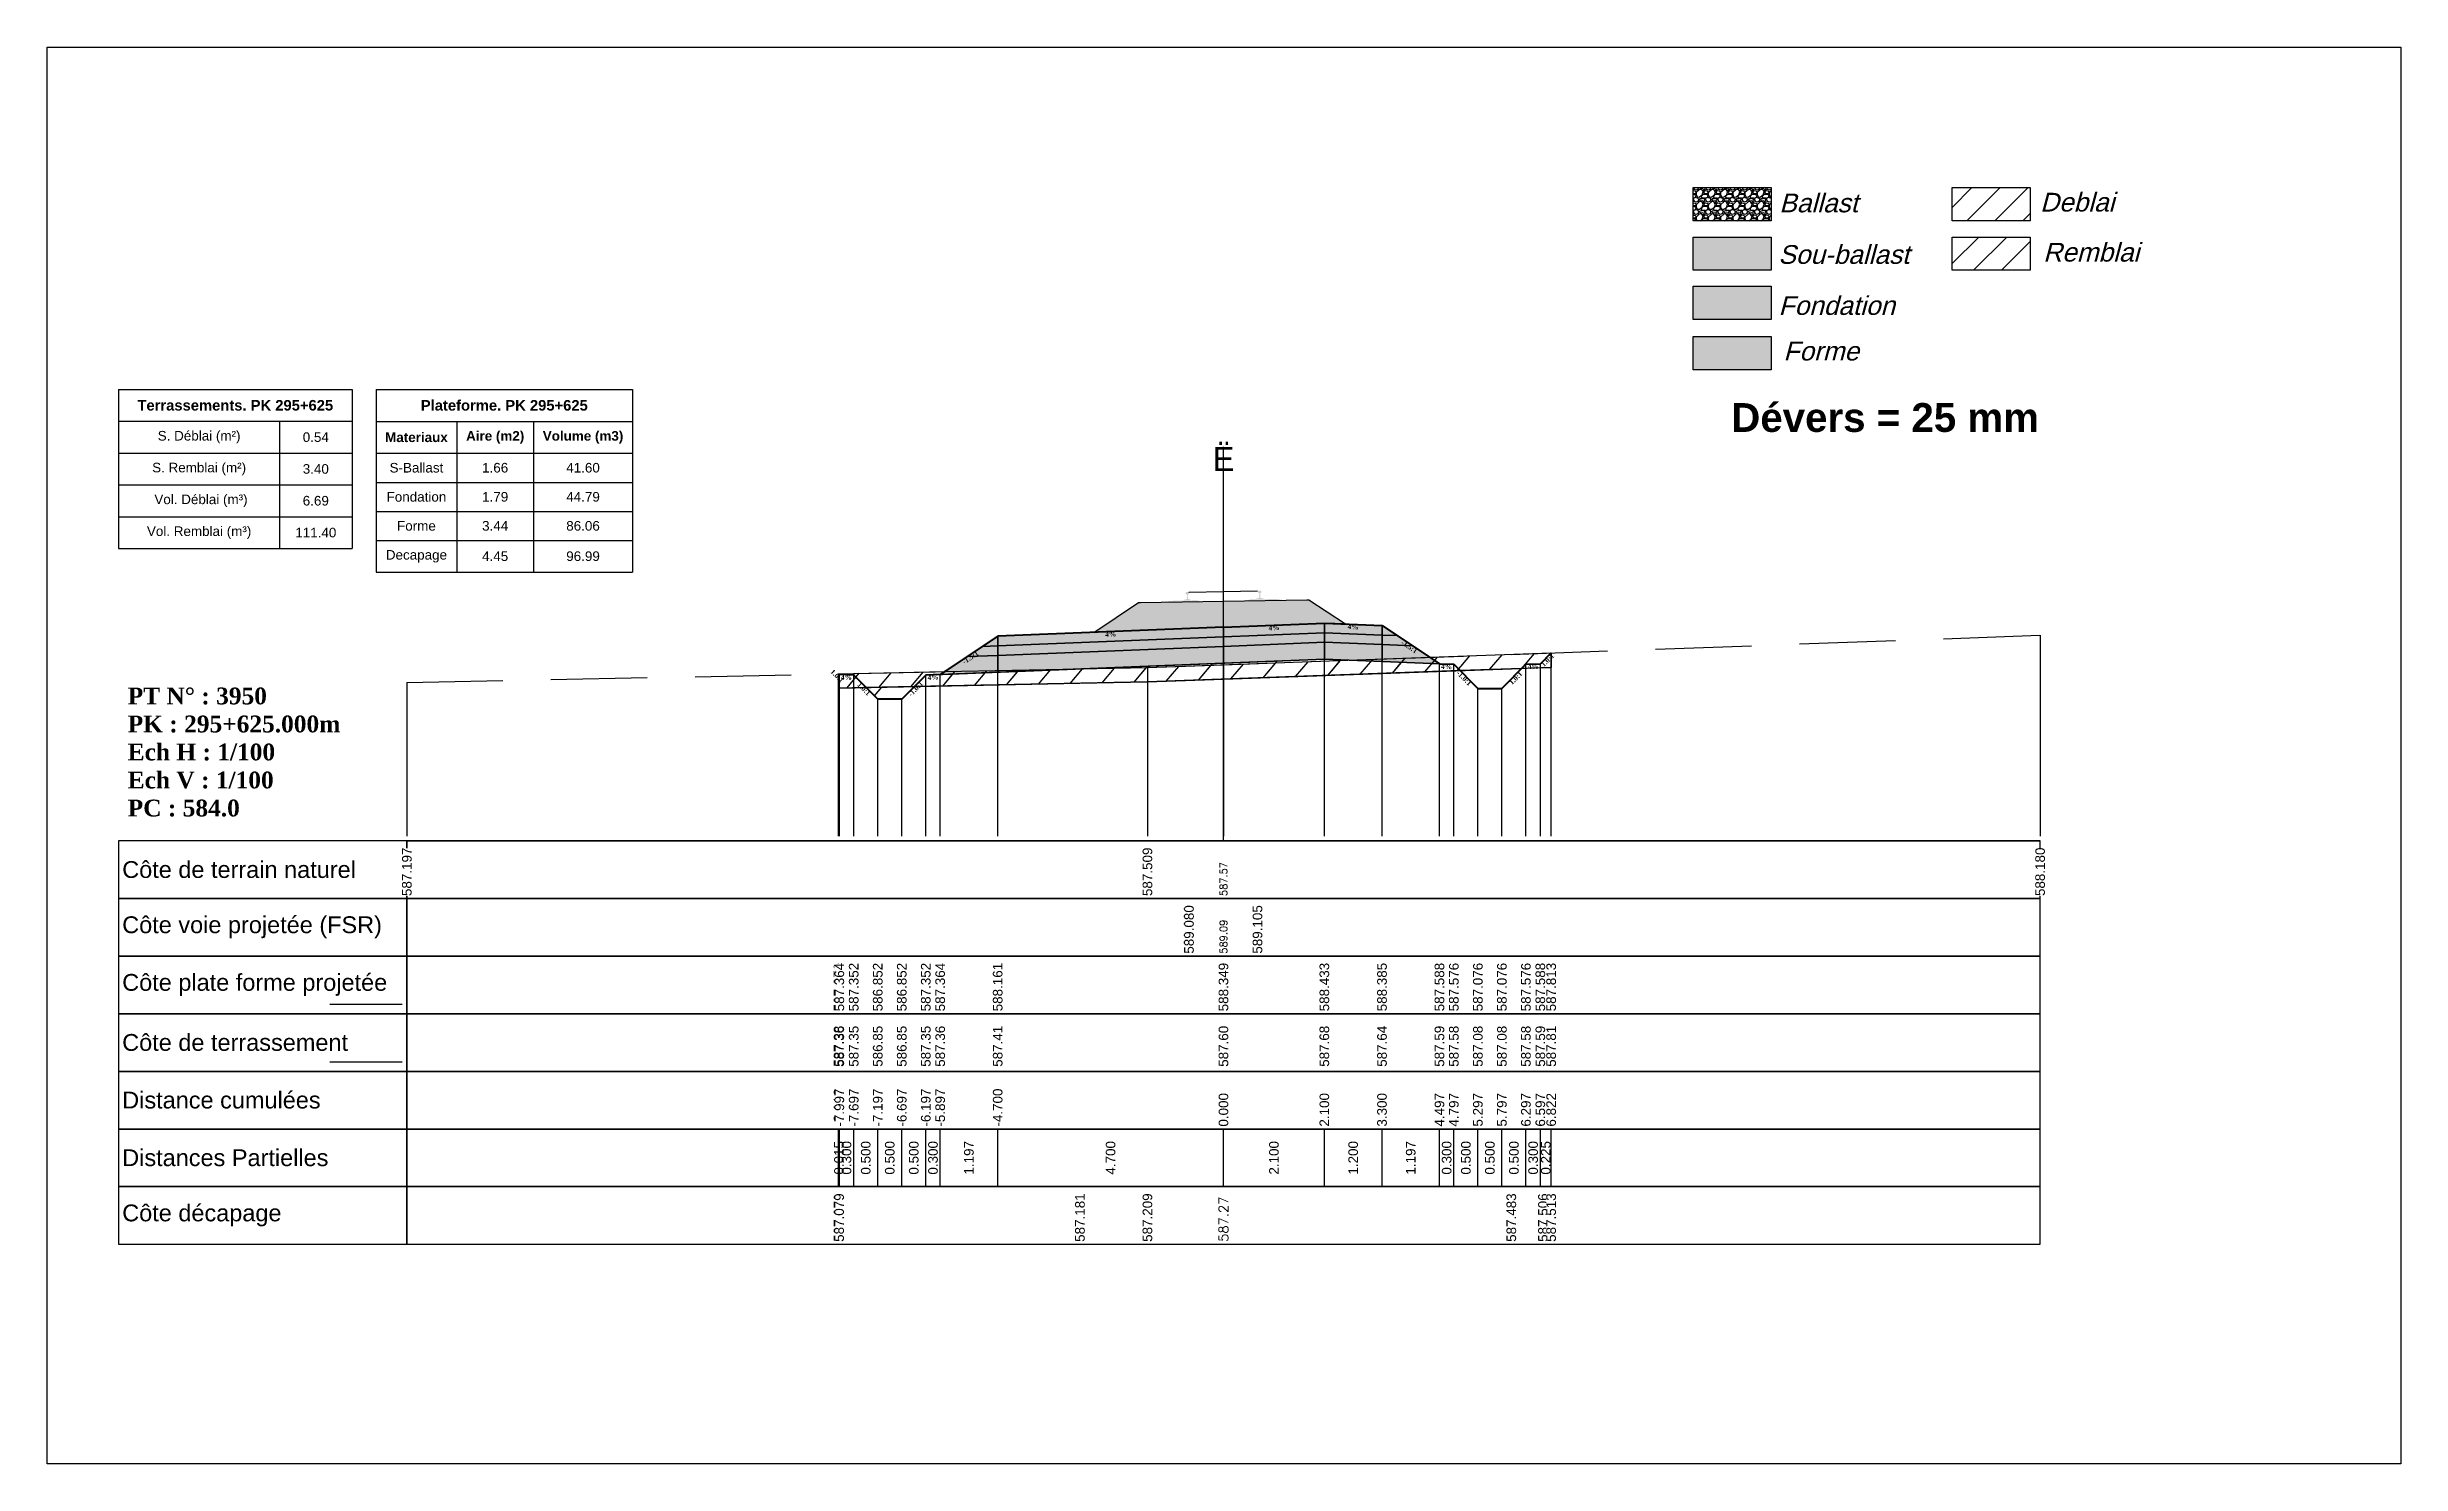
# Model space of a CAD drawing. Header units: millimetres. Extents: x 2762 to 3076, y 916 to 3305.
# Drawn here: x 2873.89 to 2922.89, y 2997.71 to 3027.21 of the extents above; entities that cross this region are included whole.
import ezdxf

# ---------------------------------------------------------------- set-up
doc = ezdxf.new("R2010")
doc.units = ezdxf.units.MM
doc.header["$LTSCALE"] = 2
doc.linetypes.add('CACHE', pattern=[9.525, 6.35, -3.175])
doc.linetypes.add('DASHED', pattern=[0.75, 0.5, -0.25])
for name, color, linetype in [('C-ANNO-TABL', 1, 'Continuous'), ('C-ANNO-TABL-TEXT', 150, 'Continuous'), ('C-ANNO-TABL-TITL', 150, 'Continuous'), ('C-ANNO-TABL-TTBL', 5, 'Continuous'), ('C-ROAD-CORR', 5, 'Continuous'), ('C-ROAD-SCTN', 7, 'Continuous')]:
    doc.layers.add(name, color=color, linetype=linetype)
doc.styles.add('ARIAL', font='arial.ttf')
doc.styles.add('C3D_Etiquette', font='romans.shx')
doc.styles.add('C3D_Profil_Travers', font='romans.shx')
doc.styles.get("Standard").update_dxf_attribs({"font": 'arial.ttf'})

msp = doc.modelspace()

# ---------------------------------------------------------------- texts
at = {"insert": (2908.949, 3019.798), "char_height": 0.6, "attachment_point": 1}
msp.add_mtext_dynamic_manual_height_columns('{\\fArial|b1|i0|c0|p34;Dévers = 25 mm}', width=8.82587, gutter_width=1.25, heights=[0], dxfattribs=at)
at = {"color": 7, "linetype": 'Continuous', "lineweight": -3}
for s, insert, char_height, attachment_point, style in [('{\\fWingdings|b0|i0|c2|p0;Ë}', (2898.38, 3018.384), 0.5, 8, 'C3D_Profil_Travers'), ('{\\fTimes New Roman|b1|i0|c0|p18;PT N° : 3950\\PPK : 295+625.000m\\PEch H : 1/100\\PEch V : 1/100\\PPC : 584.0}', (2875.568, 3011.184), 0.35, 7, 'C3D_Profil_Travers'), ('{\\fArial|b0|i0|c0|p34;Côte de terrain naturel}', (2875.454, 3010.084), 0.35, 4, 'C3D_Etiquette'), ('{\\fArial|b0|i0|c0|p34;Côte plate forme projetée}', (2875.454, 3007.684), 0.35, 4, 'C3D_Etiquette'), ('{\\fArial|b0|i0|c0|p34;Côte de terrassement}', (2875.454, 3006.484), 0.35, 4, 'C3D_Etiquette'), ('{\\fArial|b0|i0|c0|p34;Distance cumulées}', (2875.454, 3005.284), 0.35, 4, 'C3D_Etiquette'), ('{\\fArial|b0|i0|c0|p34;Distances Partielles}', (2875.454, 3004.084), 0.35, 4, 'C3D_Etiquette'), ('{\\fArial|b0|i0|c0|p34;Côte décapage}', (2875.454, 3002.884), 0.35, 4, 'C3D_Etiquette')]:
    msp.add_mtext(s, dxfattribs=dict(at, insert=insert, char_height=char_height, attachment_point=attachment_point, style=style))
at = {"color": 7, "linetype": 'Continuous', "lineweight": -3, "char_height": 0.1, "attachment_point": 2, "style": 'C3D_Etiquette'}
for s, insert, width, rotation in [('{\\fTimes New Roman|b1|i0|c0|p18;4%}', (2896.03, 3015.035), 0.42071, 2.2906), ('{\\fTimes New Roman|b1|i0|c0|p18;4%}', (2899.43, 3015.171), 0.37094, 2.2906), ('{\\fTimes New Roman|b1|i0|c0|p18;4%}', (2901.079, 3015.189), 0.42071, 357.7094), ('{\\fTimes New Roman|b1|i0|c0|p18;-1.5:1}', (2893.083, 3014.543), 0.34598, 33.6901), ('{\\fTimes New Roman|b1|i0|c0|p18;-1.5:1}', (2902.276, 3014.767), 0.34598, 326.3099), ('{\\fTimes New Roman|b1|i0|c0|p18;1.0:1}', (2905.092, 3014.481), 0.29001, 45), ('{\\fTimes New Roman|b1|i0|c0|p18;1.0:1}', (2890.372, 3014.152), 0.29001, 315), ('{\\fTimes New Roman|b1|i0|c0|p18;4%}', (2890.533, 3014.137), 0.37094, 357.7094), ('{\\fTimes New Roman|b1|i0|c0|p18;-1.0:1}', (2891.936, 3013.883), 0.34598, 45), ('{\\fTimes New Roman|b1|i0|c0|p18;4%}', (2892.333, 3014.137), 0.42071, 2.2906), ('{\\fTimes New Roman|b1|i0|c0|p18;4%}', (2903.026, 3014.361), 0.42071, 357.7094), ('{\\fTimes New Roman|b1|i0|c0|p18;-1.0:1}', (2903.424, 3014.107), 0.34598, 315), ('{\\fTimes New Roman|b1|i0|c0|p18;1.0:1}', (2904.429, 3014.107), 0.29001, 45), ('{\\fTimes New Roman|b1|i0|c0|p18;4%}', (2904.827, 3014.361), 0.37094, 2.2906), ('{\\fTimes New Roman|b1|i0|c0|p18;1.0:1}', (2890.93, 3013.883), 0.29001, 315)]:
    msp.add_mtext(s, dxfattribs=dict(at, insert=insert, width=width, rotation=rotation))
at = {"color": 7, "linetype": 'Continuous', "lineweight": -3, "rotation": 90, "style": 'C3D_Profil_Travers'}
for s, insert, char_height, attachment_point in [('587.57', (2898.38, 3009.534), 0.15, 4), ('589.09', (2898.38, 3008.334), 0.15, 4), ('{\\fArial|b0|i0|c0|p34;587.38}', (2890.368, 3005.979), 0.2, 4), ('{\\fArial|b0|i0|c0|p34;587.36}', (2890.383, 3005.979), 0.2, 4), ('{\\fArial|b0|i0|c0|p34;587.35}', (2890.683, 3005.979), 0.2, 4), ('{\\fArial|b0|i0|c0|p34;586.85}', (2891.183, 3005.979), 0.2, 4), ('{\\fArial|b0|i0|c0|p34;586.85}', (2891.683, 3005.979), 0.2, 4), ('{\\fArial|b0|i0|c0|p34;587.35}', (2892.183, 3005.979), 0.2, 4), ('{\\fArial|b0|i0|c0|p34;587.36}', (2892.483, 3005.979), 0.2, 4), ('{\\fArial|b0|i0|c0|p34;587.41}', (2893.68, 3005.979), 0.2, 4), ('{\\fArial|b0|i0|c0|p34;587.60}', (2898.38, 3005.979), 0.2, 4), ('{\\fArial|b0|i0|c0|p34;587.68}', (2900.48, 3005.979), 0.2, 4), ('{\\fArial|b0|i0|c0|p34;587.64}', (2901.68, 3005.979), 0.2, 4), ('{\\fArial|b0|i0|c0|p34;587.59}', (2902.876, 3005.979), 0.2, 4), ('{\\fArial|b0|i0|c0|p34;587.58}', (2903.176, 3005.979), 0.2, 4), ('{\\fArial|b0|i0|c0|p34;587.08}', (2903.676, 3005.979), 0.2, 4), ('{\\fArial|b0|i0|c0|p34;587.08}', (2904.176, 3005.979), 0.2, 4), ('{\\fArial|b0|i0|c0|p34;587.58}', (2904.676, 3005.979), 0.2, 4), ('{\\fArial|b0|i0|c0|p34;587.59}', (2904.976, 3005.979), 0.2, 4), ('{\\fArial|b0|i0|c0|p34;587.81}', (2905.201, 3005.979), 0.2, 4), ('{\\fArial|b0|i0|c0|p34;0.015}', (2890.375, 3004.084), 0.2, 5), ('{\\fArial|b0|i0|c0|p34;0.300}', (2890.533, 3004.084), 0.2, 5), ('{\\fArial|b0|i0|c0|p34;0.500}', (2890.933, 3004.084), 0.2, 5), ('{\\fArial|b0|i0|c0|p34;0.500}', (2891.433, 3004.084), 0.2, 5), ('{\\fArial|b0|i0|c0|p34;0.500}', (2891.933, 3004.084), 0.2, 5), ('{\\fArial|b0|i0|c0|p34;0.300}', (2892.333, 3004.084), 0.2, 5), ('{\\fArial|b0|i0|c0|p34;1.197}', (2893.081, 3004.084), 0.2, 5), ('{\\fArial|b0|i0|c0|p34;4.700}', (2896.03, 3004.084), 0.2, 5), ('{\\fArial|b0|i0|c0|p34;2.100}', (2899.43, 3004.084), 0.2, 5), ('{\\fArial|b0|i0|c0|p34;1.200}', (2901.08, 3004.084), 0.2, 5), ('{\\fArial|b0|i0|c0|p34;1.197}', (2902.278, 3004.084), 0.2, 5), ('{\\fArial|b0|i0|c0|p34;0.300}', (2903.026, 3004.084), 0.2, 5), ('{\\fArial|b0|i0|c0|p34;0.500}', (2903.426, 3004.084), 0.2, 5), ('{\\fArial|b0|i0|c0|p34;0.500}', (2903.926, 3004.084), 0.2, 5), ('{\\fArial|b0|i0|c0|p34;0.500}', (2904.426, 3004.084), 0.2, 5), ('{\\fArial|b0|i0|c0|p34;0.300}', (2904.826, 3004.084), 0.2, 5), ('{\\fArial|b0|i0|c0|p34;0.225}', (2905.089, 3004.084), 0.2, 5), ('587.27', (2898.38, 3002.334), 0.2, 4)]:
    msp.add_mtext(s, dxfattribs=dict(at, insert=insert, char_height=char_height, attachment_point=attachment_point))
at = {"color": 7, "linetype": 'Continuous', "lineweight": -3, "insert": (2875.454, 3008.884), "char_height": 0.35, "attachment_point": 4}
msp.add_mtext('{\\fArial|b0|i0|c0|p34;Côte voie projetée (FSR)}', dxfattribs=at)
at = {"layer": 'C-ANNO-TABL-TEXT', "color": 7, "style": 'ARIAL', "oblique": 15}
for s, p in [('Ballast', (2909.949, 3023.77)), ('Deblai', (2915.379, 3023.786)), ('Sou-ballast', (2909.929, 3022.697)), ('Remblai', (2915.443, 3022.744)), ('Fondation', (2909.934, 3021.634)), ('Forme', (2910.034, 3020.685))]:
    msp.add_text(s, height=0.39, dxfattribs=at).set_placement(p)
at = {"layer": 'C-ANNO-TABL-TEXT', "color": 7, "linetype": 'Continuous', "lineweight": -3, "char_height": 0.2, "attachment_point": 5, "style": 'ARIAL'}
for s, insert in [('{\\fArial|b0|i0|c0|p34;\\C7;0.54}', (2879.484, 3019.088)), ('{\\fArial|b0|i0|c0|p34;\\C7;3.40}', (2879.484, 3018.426)), ('{\\fArial|b0|i0|c0|p34;\\C7;S-Ballast}', (2881.579, 3018.451)), ('{\\fArial|b0|i0|c0|p34;\\C7;1.66}', (2883.218, 3018.451)), ('{\\C18;\\c0;41.60}', (2885.047, 3018.451)), ('{\\fArial|b0|i0|c0|p34;\\C7;Fondation}', (2881.579, 3017.845)), ('{\\fArial|b0|i0|c0|p34;\\C7;1.79}', (2883.218, 3017.845)), ('{\\C18;\\c0;44.79}', (2885.047, 3017.845)), ('{\\fArial|b0|i0|c0|p34;\\C7;6.69}', (2879.484, 3017.764)), ('{\\fArial|b0|i0|c0|p34;\\C7;111.40}', (2879.484, 3017.101)), ('{\\fArial|b0|i0|c0|p34;\\C7;Forme}', (2881.579, 3017.241)), ('{\\fArial|b0|i0|c0|p34;\\C7;3.44}', (2883.218, 3017.241)), ('{\\C18;\\c0;86.06}', (2885.047, 3017.241)), ('{\\fArial|b0|i0|c0|p34;\\C7;Decapage}', (2881.579, 3016.609)), ('{\\fArial|b0|i0|c0|p34;\\C7;4.45}', (2883.218, 3016.609)), ('{\\C18;\\c0;96.99}', (2885.047, 3016.609))]:
    msp.add_mtext(s, dxfattribs=dict(at, insert=insert))
at = {"layer": 'C-ANNO-TABL-TITL', "color": 7, "linetype": 'Continuous', "lineweight": -3, "attachment_point": 5, "style": 'ARIAL'}
for s, insert, char_height in [('{\\fArial|b1|i0|c0|p34;\\C18;\\c0;Plateforme. PK 295+625}', (2883.408, 3019.75), 0.22), ('{\\fArial|b1|i0|c0|p34;\\C7;Terrassements. PK 295+625}', (2877.808, 3019.751), 0.22), ('{\\fArial|b0|i0|c0|p34;\\C7;S. Déblai (m²) }', (2877.055, 3019.088), 0.2), ('{\\fArial|b1|i0|c0|p34;\\C7;Materiaux   }', (2881.579, 3019.085), 0.2), ('{\\fArial|b1|i0|c0|p34;\\C7;Aire (m2)}', (2883.218, 3019.085), 0.2), ('{\\fArial|b1|i0|c0|p34;\\C7;Volume (m3)}', (2885.047, 3019.085), 0.2), ('{\\fArial|b0|i0|c0|p34;\\C7;S. Remblai (m²) }', (2877.055, 3018.426), 0.2), ('{\\fArial|b0|i0|c0|p34;\\C7; Vol. Déblai (m³) }', (2877.055, 3017.764), 0.2), ('{\\fArial|b0|i0|c0|p34;\\C7;Vol. Remblai (m³)}', (2877.055, 3017.101), 0.2)]:
    msp.add_mtext(s, dxfattribs=dict(at, insert=insert, char_height=char_height))

# ---------------------------------------------------------------- hatches: boundary and pattern name
h = msp.add_hatch(color=11)
h.dxf.hatch_style = 1
h.paths.add_polyline_path([(2909.781, 3023.256), (2908.155, 3023.256), (2908.155, 3022.564), (2909.781, 3022.564)])
h = msp.add_hatch(color=30)
h.dxf.hatch_style = 1
h.paths.add_polyline_path([(2909.781, 3022.229), (2908.155, 3022.229), (2908.155, 3021.537), (2909.781, 3021.537)])
h = msp.add_hatch(color=83)
h.dxf.hatch_style = 1
h.paths.add_polyline_path([(2909.781, 3021.183), (2908.155, 3021.183), (2908.155, 3020.491), (2909.781, 3020.491)])
at = {"linetype": 'Continuous', "lineweight": -3}
h = msp.add_hatch(dxfattribs=at)
h.set_pattern_fill('GRAVEL', color=252, scale=0.009, style=0)
h.set_pattern_definition([(228.0128, (2895.843941, 3015.253885), (-1.8288, -2.0574), [0.030755, -3.0447435]), (184.96974, (2895.823367, 3015.231025), (2.743199999, 0.228600013), [0.0527764, -5.2248644]), (132.51045, (2895.77079, 3015.226453), (2.286, -2.5146), [0.0372133, -3.684125]), (267.2737, (2895.681635, 3015.169303), (0.2286, 4.572), [0.0480604, -4.7579794]), (292.83365, (2895.679349, 3015.121297), (-1.143, 2.7432), [0.047127, -4.6655827]), (357.2737, (2895.697637, 3015.077863), (-4.572, 0.2286), [0.0480604, -4.7579794]), (37.69424, (2895.7456434, 3015.0755765), (-2.9718, -2.286), [0.0635574, -6.2921804]), (72.25533, (2895.795935, 3015.1144385), (1.6002, 5.0292), [0.0600048, -5.940473]), (121.42957, (2895.814223, 3015.171589), (-1.8288, 2.9718), [0.048223, -4.774099]), (175.23636, (2895.789077, 3015.212737), (2.5146, -0.2286), [0.055054, -2.697654]), (222.39744, (2895.7342134, 3015.2173085), (-2.7432, -2.5146), [0.071197, -7.0485095]), (138.81407, (2895.90795, 3015.167017), (-1.6002, 1.3716), [0.0243004, -2.405751]), (171.46923, (2895.889661, 3015.183019), (2.9718, -0.4572), [0.0462314, -4.5769175]), (225, (2895.84394, 3015.18988), (-3e-17, -0.2286), [0.032329, -0.29096]), (203.1986, (2895.82794, 3015.21731), (1.143, 0.4572), [0.01741, -1.723556]), (291.8014, (2895.811937, 3015.21045), (-0.2286, 0.6858), [0.024621, -1.206428]), (30.9638, (2895.82108, 3015.18759), (0.6858, 0.4572), [0.039989, -1.292967]), (161.565, (2895.85537, 3015.208165), (0.4572, -0.2286), [0.028916, -0.693981]), (16.38954, (2895.67935, 3015.21045), (2.286, 0.6858), [0.040508, -4.0102944]), (70.34618, (2895.718211, 3015.22188), (-0.9144, -2.5146), [0.033984, -3.3643994]), (293.1986, (2895.85537, 3015.253885), (-0.4572, 1.143), [0.034819, -1.7061465]), (343.61046, (2895.869087, 3015.22188), (-2.286, 0.6858), [0.040508, -4.0102944]), (339.44395, (2895.67935, 3015.068719), (-1.143, 0.4572), [0.039063, -1.914096]), (294.77514, (2895.715925, 3015.055003), (-1.143, 2.5146), [0.0327305, -3.2403234]), (66.8014, (2895.857657, 3015.025285), (0.4572, 1.143), [0.034819, -1.7061465]), (17.35402, (2895.871373, 3015.057289), (-2.9718, -0.9144), [0.0383204, -3.793714]), (69.44395, (2895.745643, 3015.025285), (-0.4572, -1.143), [0.0195316, -1.933628]), (101.3099, (2895.84394, 3015.025285), (-0.2286, 0.9144), [0.011656, -1.1539795]), (165.9638, (2895.841655, 3015.036715), (0.6858, -0.2286), [0.047127, -0.895415]), (186.009, (2895.795935, 3015.048145), (2.286, 0.2286), [0.043674, -4.323723]), (303.69, (2895.82108, 3015.167017), (-0.2286, 0.4572), [0.032969, -0.79126]), (353.15723, (2895.839369, 3015.1395845), (3.8862, -0.4572), [0.05756, -5.698441]), (60.9454, (2895.89652, 3015.132727), (-0.9144, -1.6002), [0.023536, -2.330045]), (90, (2895.90795, 3015.1533), (-0.2286, 0.2286), [0.013716, -0.214884]), (120.25644, (2895.791363, 3015.055003), (0.9144, -1.6002), [0.031758, -3.1440547]), (48.0128, (2895.775361, 3015.082435), (1.8288, 2.0574), [0.06151, -3.0139886]), (0, (2895.8165, 3015.12815), (0.2286, 0.2286), [0.059436, -0.169164]), (325.30485, (2895.875945, 3015.128155), (2.286, -1.6002), [0.036145, -3.5783385]), (254.0546, (2895.905663, 3015.10758), (-0.2286, -0.9144), [0.033285, -1.6309485]), (207.64598, (2895.896519, 3015.0755765), (-4.3434, -2.286), [0.054193, -5.365122]), (175.42608, (2895.848513, 3015.0504305), (-2.9718, 0.2286), [0.0573327, -5.675926])])
h.paths.add_polyline_path([(2895.679, 3015.025), (2896.608, 3015.645), (2896.652, 3015.645), (2900.114, 3015.705), (2900.158, 3015.705), (2900.916, 3015.2), (2900.48, 3015.217)])
msp.add_hatch(color=254, dxfattribs=at).paths.add_polyline_path([(2897.169, 3015.472), (2897.166, 3015.657), (2897.28, 3015.68), (2897.628, 3015.686), (2897.628, 3015.692), (2897.554, 3015.69), (2897.554, 3015.7), (2897.555, 3015.701), (2897.556, 3015.702), (2897.558, 3015.702), (2897.578, 3015.704), (2897.581, 3015.705), (2897.584, 3015.706), (2897.612, 3015.717), (2897.614, 3015.718), (2897.615, 3015.72), (2897.616, 3015.721), (2897.617, 3015.725), (2897.618, 3015.732), (2897.619, 3015.741), (2897.62, 3015.752), (2897.62, 3015.776), (2897.619, 3015.792), (2897.618, 3015.798), (2897.617, 3015.804), (2897.616, 3015.808), (2897.616, 3015.81), (2897.615, 3015.814), (2897.614, 3015.815), (2897.613, 3015.817), (2897.612, 3015.818), (2897.61, 3015.819), (2897.595, 3015.824), (2897.592, 3015.826), (2897.592, 3015.827), (2897.591, 3015.828), (2897.591, 3015.831), (2897.591, 3015.849), (2897.591, 3015.853), (2897.592, 3015.855), (2897.594, 3015.858), (2897.596, 3015.859), (2897.599, 3015.861), (2897.6, 3015.861), (2897.604, 3015.862), (2897.608, 3015.863), (2897.611, 3015.863), (2897.615, 3015.863), (2897.62, 3015.863), (2897.623, 3015.864), (2897.626, 3015.864), (2897.63, 3015.864), (2897.633, 3015.864), (2897.637, 3015.864), (2897.642, 3015.864), (2897.645, 3015.863), (2897.649, 3015.863), (2897.653, 3015.862), (2897.654, 3015.862), (2897.656, 3015.86), (2897.659, 3015.859), (2897.661, 3015.857), (2897.662, 3015.854), (2897.663, 3015.85), (2897.663, 3015.832), (2897.663, 3015.829), (2897.662, 3015.828), (2897.662, 3015.827), (2897.659, 3015.825), (2897.644, 3015.819), (2897.643, 3015.819), (2897.641, 3015.817), (2897.64, 3015.816), (2897.64, 3015.814), (2897.639, 3015.811), (2897.638, 3015.809), (2897.638, 3015.804), (2897.637, 3015.798), (2897.637, 3015.792), (2897.636, 3015.776), (2897.637, 3015.752), (2897.638, 3015.742), (2897.639, 3015.733), (2897.641, 3015.726), (2897.642, 3015.722), (2897.642, 3015.72), (2897.644, 3015.719), (2897.646, 3015.718), (2897.674, 3015.708), (2897.677, 3015.707), (2897.681, 3015.706), (2897.701, 3015.705), (2897.702, 3015.705), (2897.703, 3015.704), (2897.704, 3015.703), (2897.704, 3015.693), (2897.63, 3015.692), (2897.63, 3015.686), (2897.834, 3015.69), (2897.966, 3015.661), (2898.8, 3015.676), (2898.931, 3015.709), (2899.135, 3015.712), (2899.135, 3015.718), (2899.061, 3015.717), (2899.061, 3015.726), (2899.062, 3015.727), (2899.063, 3015.728), (2899.064, 3015.729), (2899.084, 3015.731), (2899.088, 3015.731), (2899.091, 3015.732), (2899.119, 3015.743), (2899.121, 3015.745), (2899.122, 3015.746), (2899.123, 3015.747), (2899.124, 3015.752), (2899.125, 3015.759), (2899.126, 3015.768), (2899.127, 3015.778), (2899.126, 3015.802), (2899.125, 3015.818), (2899.125, 3015.824), (2899.124, 3015.83), (2899.123, 3015.835), (2899.123, 3015.837), (2899.122, 3015.84), (2899.121, 3015.842), (2899.12, 3015.843), (2899.118, 3015.844), (2899.117, 3015.845), (2899.102, 3015.85), (2899.099, 3015.852), (2899.098, 3015.853), (2899.098, 3015.854), (2899.098, 3015.857), (2899.097, 3015.875), (2899.098, 3015.879), (2899.099, 3015.882), (2899.101, 3015.884), (2899.103, 3015.886), (2899.106, 3015.887), (2899.107, 3015.887), (2899.11, 3015.888), (2899.114, 3015.889), (2899.118, 3015.889), (2899.122, 3015.89), (2899.127, 3015.89), (2899.13, 3015.89), (2899.133, 3015.89), (2899.136, 3015.89), (2899.14, 3015.89), (2899.144, 3015.89), (2899.149, 3015.89), (2899.152, 3015.89), (2899.156, 3015.889), (2899.16, 3015.888), (2899.161, 3015.888), (2899.163, 3015.887), (2899.165, 3015.885), (2899.168, 3015.883), (2899.169, 3015.881), (2899.169, 3015.876), (2899.17, 3015.858), (2899.17, 3015.856), (2899.169, 3015.854), (2899.169, 3015.853), (2899.166, 3015.852), (2899.151, 3015.846), (2899.149, 3015.845), (2899.148, 3015.844), (2899.147, 3015.842), (2899.146, 3015.84), (2899.146, 3015.837), (2899.145, 3015.835), (2899.144, 3015.831), (2899.144, 3015.825), (2899.143, 3015.818), (2899.143, 3015.802), (2899.143, 3015.778), (2899.145, 3015.768), (2899.146, 3015.759), (2899.147, 3015.752), (2899.148, 3015.748), (2899.149, 3015.746), (2899.15, 3015.745), (2899.153, 3015.744), (2899.181, 3015.734), (2899.184, 3015.733), (2899.187, 3015.732), (2899.207, 3015.731), (2899.209, 3015.731), (2899.21, 3015.73), (2899.211, 3015.729), (2899.211, 3015.719), (2899.137, 3015.718), (2899.137, 3015.712), (2899.485, 3015.719), (2899.6, 3015.7), (2899.604, 3015.515)])
h = msp.add_hatch(color=30, dxfattribs=at)
h.paths.add_polyline_path([(2901.68, 3014.769), (2901.68, 3014.969), (2901.999, 3014.957), (2902.318, 3014.744)])
h.paths.add_polyline_path([(2900.48, 3014.817), (2900.48, 3015.017), (2901.68, 3014.969), (2901.68, 3014.769)])
h.paths.add_polyline_path([(2898.38, 3014.733), (2898.38, 3014.933), (2900.48, 3015.017), (2900.48, 3014.817)])
h.paths.add_polyline_path([(2893.68, 3014.545), (2893.68, 3014.745), (2898.38, 3014.933), (2898.38, 3014.733)])
h.paths.add_polyline_path([(2893.041, 3014.52), (2893.36, 3014.733), (2893.68, 3014.745), (2893.68, 3014.545)])
h = msp.add_hatch(color=11, dxfattribs=at)
h.paths.add_polyline_path([(2901.68, 3014.969), (2901.68, 3015.169), (2901.999, 3014.957)])
h.paths.add_polyline_path([(2900.48, 3015.017), (2900.48, 3015.217), (2901.68, 3015.169), (2901.68, 3014.969)])
h.paths.add_polyline_path([(2898.38, 3014.933), (2898.38, 3015.133), (2900.48, 3015.217), (2900.48, 3015.017)])
h.paths.add_polyline_path([(2893.68, 3014.745), (2893.68, 3014.945), (2898.38, 3015.133), (2898.38, 3014.933)])
h.paths.add_polyline_path([(2893.36, 3014.733), (2893.68, 3014.945), (2893.68, 3014.745)])
h = msp.add_hatch(dxfattribs=at)
h.set_pattern_fill('_U', color=150, scale=0.5, angle=50, style=0, pattern_type=0)
h.set_pattern_definition([(50, (2904.59135, 3014.27433), (-0.383022, 0.321394), [])])
h.paths.add_polyline_path([(2904.591, 3014.274), (2904.676, 3014.359), (2904.976, 3014.371), (2905.201, 3014.596), (2905.201, 3014.296)])
h.paths.add_polyline_path([(2902.676, 3014.505), (2905.201, 3014.596), (2904.976, 3014.371), (2904.676, 3014.359), (2904.591, 3014.274), (2903.308, 3014.228), (2903.176, 3014.359), (2902.876, 3014.371)])
h.paths.add_polyline_path([(2891.942, 3013.895), (2892.183, 3014.135), (2892.483, 3014.147), (2892.573, 3014.207), (2896.797, 3014.293), (2902.676, 3014.505), (2902.876, 3014.371), (2903.176, 3014.359), (2903.308, 3014.228), (2896.797, 3013.993)])
h.paths.add_polyline_path([(2890.368, 3014.163), (2892.573, 3014.207), (2892.483, 3014.147), (2892.183, 3014.135), (2891.942, 3013.895), (2890.944, 3013.874), (2890.683, 3014.135), (2890.383, 3014.147)])
h.paths.add_polyline_path([(2890.368, 3013.863), (2890.368, 3014.163), (2890.383, 3014.147), (2890.683, 3014.135), (2890.944, 3013.874)])
h = msp.add_hatch(dxfattribs=at)
h.set_pattern_fill('_U', color=3, angle=50, style=0, pattern_type=0)
h.set_pattern_definition([(50, (2904.5914, 3014.2743), (-0.766044, 0.64279), [])])
h.paths.add_polyline_path([(2904.591, 3014.274), (2904.676, 3014.359), (2904.976, 3014.371), (2905.201, 3014.596), (2905.201, 3014.296)])
h.paths.add_polyline_path([(2891.942, 3013.895), (2892.183, 3014.135), (2900.48, 3014.467), (2903.176, 3014.359), (2903.308, 3014.228), (2896.797, 3013.993)])
h.paths.add_polyline_path([(2890.368, 3013.863), (2890.368, 3014.163), (2890.383, 3014.147), (2890.683, 3014.135), (2890.944, 3013.874)])
h = msp.add_hatch(color=83, dxfattribs=at)
h.paths.add_polyline_path([(2901.68, 3014.419), (2901.68, 3014.769), (2902.318, 3014.744), (2902.876, 3014.371)])
h.paths.add_polyline_path([(2900.48, 3014.467), (2900.48, 3014.817), (2901.68, 3014.769), (2901.68, 3014.419)])
h.paths.add_polyline_path([(2898.38, 3014.383), (2898.38, 3014.733), (2900.48, 3014.817), (2900.48, 3014.467)])
h.paths.add_polyline_path([(2893.68, 3014.195), (2893.68, 3014.545), (2898.38, 3014.733), (2898.38, 3014.383)])
h.paths.add_polyline_path([(2892.483, 3014.147), (2893.041, 3014.52), (2893.68, 3014.545), (2893.68, 3014.195)])
h = msp.add_hatch(dxfattribs=at)
h.set_pattern_fill('_U', color=1, angle=50, style=0, pattern_type=0)
h.set_pattern_definition([(50, (2903.3079, 3014.228), (-0.766044, 0.64279), [])])
h.paths.add_polyline_path([(2903.308, 3014.228), (2904.591, 3014.274), (2904.176, 3013.859), (2903.676, 3013.859)])
h.paths.add_polyline_path([(2890.944, 3013.874), (2891.942, 3013.895), (2891.683, 3013.635), (2891.183, 3013.635)])

# ---------------------------------------------------------------- linework, layer by layer
for p, q in [((2908.155, 3024.284), (2909.781, 3024.284)), ((2908.155, 3023.592), (2908.155, 3024.284)), ((2909.781, 3024.284), (2909.781, 3023.592)), ((2913.548, 3024.284), (2915.174, 3024.284)), ((2913.548, 3023.592), (2913.548, 3024.284)), ((2915.174, 3024.284), (2915.174, 3023.592)), ((2909.781, 3023.592), (2908.155, 3023.592)), ((2915.174, 3023.592), (2913.548, 3023.592)), ((2908.155, 3023.256), (2909.781, 3023.256)), ((2908.155, 3022.564), (2908.155, 3023.256)), ((2909.781, 3023.256), (2909.781, 3022.564)), ((2913.548, 3023.256), (2915.174, 3023.256)), ((2913.548, 3022.564), (2913.548, 3023.256)), ((2915.174, 3023.256), (2915.174, 3022.564)), ((2909.781, 3022.564), (2908.155, 3022.564)), ((2915.174, 3022.564), (2913.548, 3022.564)), ((2908.155, 3022.229), (2909.781, 3022.229)), ((2908.155, 3021.537), (2908.155, 3022.229)), ((2909.781, 3022.229), (2909.781, 3021.537)), ((2909.781, 3021.537), (2908.155, 3021.537)), ((2908.155, 3021.183), (2909.781, 3021.183)), ((2908.155, 3020.491), (2908.155, 3021.183)), ((2909.781, 3021.183), (2909.781, 3020.491)), ((2909.781, 3020.491), (2908.155, 3020.491))]:
    msp.add_line(p, q)
at = {"linetype": 'Continuous'}
for p, q in [((2908.161, 3024.284), (2908.174, 3024.253)), ((2908.26, 3024.253), (2908.271, 3024.284)), ((2908.317, 3024.258), (2908.293, 3024.284)), ((2908.394, 3024.284), (2908.376, 3024.264)), ((2908.415, 3024.284), (2908.428, 3024.253)), ((2908.514, 3024.253), (2908.525, 3024.284)), ((2908.571, 3024.258), (2908.547, 3024.284)), ((2908.648, 3024.284), (2908.63, 3024.264)), ((2908.669, 3024.284), (2908.682, 3024.253)), ((2908.768, 3024.253), (2908.779, 3024.284)), ((2908.825, 3024.258), (2908.801, 3024.284)), ((2908.902, 3024.284), (2908.884, 3024.264)), ((2908.923, 3024.284), (2908.936, 3024.253)), ((2909.022, 3024.253), (2909.033, 3024.284)), ((2909.079, 3024.258), (2909.055, 3024.284)), ((2909.156, 3024.284), (2909.138, 3024.264)), ((2909.177, 3024.284), (2909.19, 3024.253)), ((2909.276, 3024.253), (2909.287, 3024.284)), ((2909.333, 3024.258), (2909.309, 3024.284)), ((2909.41, 3024.284), (2909.392, 3024.264)), ((2909.431, 3024.284), (2909.444, 3024.253)), ((2909.53, 3024.253), (2909.541, 3024.284)), ((2909.587, 3024.258), (2909.563, 3024.284)), ((2909.664, 3024.284), (2909.646, 3024.264)), ((2909.685, 3024.284), (2909.698, 3024.253)), ((2908.158, 3024.238), (2908.155, 3024.239)), ((2908.155, 3024.235), (2908.158, 3024.237)), ((2908.195, 3024.209), (2908.155, 3024.215)), ((2908.155, 3024.169), (2908.205, 3024.163)), ((2908.155, 3024.149), (2908.181, 3024.149)), ((2908.207, 3024.084), (2908.155, 3024.057)), ((2908.158, 3023.984), (2908.155, 3023.985)), ((2908.155, 3023.981), (2908.158, 3023.983)), ((2908.195, 3023.955), (2908.155, 3023.961)), ((2908.155, 3023.915), (2908.205, 3023.909)), ((2908.155, 3023.895), (2908.181, 3023.895)), ((2908.207, 3023.83), (2908.155, 3023.803)), ((2908.159, 3024.034), (2908.174, 3023.999)), ((2908.16, 3024.034), (2908.176, 3024.07)), ((2908.16, 3023.78), (2908.176, 3023.816)), ((2908.173, 3024.253), (2908.216, 3024.24)), ((2908.173, 3023.999), (2908.216, 3023.986)), ((2908.176, 3024.071), (2908.217, 3024.083)), ((2908.176, 3023.817), (2908.217, 3023.829)), ((2908.18, 3024.151), (2908.214, 3024.128)), ((2908.18, 3023.897), (2908.214, 3023.874)), ((2908.218, 3024.193), (2908.197, 3024.211)), ((2908.218, 3023.939), (2908.197, 3023.957)), ((2908.204, 3024.154), (2908.217, 3024.177)), ((2908.214, 3024.126), (2908.204, 3024.09)), ((2908.204, 3023.9), (2908.217, 3023.923)), ((2908.214, 3023.872), (2908.204, 3023.836)), ((2908.216, 3024.24), (2908.26, 3024.253)), ((2908.216, 3024.081), (2908.257, 3024.066)), ((2908.216, 3023.986), (2908.26, 3023.999)), ((2908.216, 3023.827), (2908.257, 3023.812)), ((2908.219, 3024.194), (2908.217, 3024.141)), ((2908.217, 3024.177), (2908.217, 3024.192)), ((2908.217, 3024.141), (2908.237, 3024.093)), ((2908.219, 3023.94), (2908.217, 3023.887)), ((2908.217, 3023.923), (2908.217, 3023.938)), ((2908.217, 3023.887), (2908.237, 3023.839)), ((2908.284, 3024.241), (2908.225, 3024.187)), ((2908.284, 3023.987), (2908.225, 3023.933)), ((2908.237, 3024.09), (2908.29, 3024.088)), ((2908.237, 3023.836), (2908.29, 3023.834)), ((2908.256, 3024.068), (2908.271, 3024.035)), ((2908.256, 3023.814), (2908.271, 3023.781)), ((2908.26, 3023.999), (2908.273, 3024.034)), ((2908.337, 3024.24), (2908.276, 3024.246)), ((2908.337, 3023.986), (2908.276, 3023.992)), ((2908.317, 3024.004), (2908.289, 3024.034)), ((2908.29, 3024.09), (2908.346, 3024.134)), ((2908.29, 3024.034), (2908.298, 3024.055)), ((2908.29, 3023.836), (2908.346, 3023.88)), ((2908.29, 3023.78), (2908.298, 3023.801)), ((2908.346, 3024.054), (2908.298, 3024.049)), ((2908.346, 3023.8), (2908.298, 3023.795)), ((2908.36, 3024.264), (2908.302, 3024.259)), ((2908.36, 3024.01), (2908.302, 3024.005)), ((2908.324, 3024.098), (2908.369, 3024.149)), ((2908.324, 3023.844), (2908.369, 3023.895)), ((2908.343, 3024.068), (2908.325, 3024.099)), ((2908.343, 3023.814), (2908.325, 3023.845)), ((2908.364, 3024.196), (2908.336, 3024.242)), ((2908.364, 3023.942), (2908.336, 3023.988)), ((2908.405, 3024.064), (2908.341, 3024.069)), ((2908.405, 3023.81), (2908.341, 3023.815)), ((2908.346, 3024.133), (2908.366, 3024.197)), ((2908.397, 3024.047), (2908.346, 3024.06)), ((2908.346, 3023.879), (2908.366, 3023.943)), ((2908.397, 3023.793), (2908.346, 3023.806)), ((2908.363, 3024.24), (2908.373, 3024.215)), ((2908.363, 3023.986), (2908.373, 3023.961)), ((2908.382, 3024.248), (2908.364, 3024.241)), ((2908.382, 3023.994), (2908.364, 3023.987)), ((2908.369, 3024.149), (2908.435, 3024.149)), ((2908.369, 3023.895), (2908.435, 3023.895)), ((2908.374, 3024.215), (2908.412, 3024.237)), ((2908.399, 3024.217), (2908.374, 3024.192)), ((2908.374, 3024.192), (2908.394, 3024.161)), ((2908.374, 3023.961), (2908.412, 3023.983)), ((2908.399, 3023.963), (2908.374, 3023.938)), ((2908.374, 3023.938), (2908.394, 3023.907)), ((2908.399, 3024.035), (2908.376, 3024.01)), ((2908.412, 3024.238), (2908.381, 3024.248)), ((2908.412, 3023.984), (2908.381, 3023.994)), ((2908.395, 3024.171), (2908.459, 3024.163)), ((2908.395, 3023.917), (2908.459, 3023.909)), ((2908.399, 3024.034), (2908.397, 3024.047)), ((2908.399, 3023.78), (2908.397, 3023.793)), ((2908.449, 3024.209), (2908.399, 3024.216)), ((2908.449, 3023.955), (2908.399, 3023.962)), ((2908.461, 3024.084), (2908.408, 3024.056)), ((2908.461, 3023.83), (2908.408, 3023.802)), ((2908.413, 3024.034), (2908.428, 3023.999)), ((2908.414, 3024.034), (2908.43, 3024.07)), ((2908.414, 3023.78), (2908.43, 3023.816)), ((2908.427, 3024.253), (2908.47, 3024.24)), ((2908.427, 3023.999), (2908.47, 3023.986)), ((2908.43, 3024.071), (2908.471, 3024.083)), ((2908.43, 3023.817), (2908.471, 3023.829)), ((2908.434, 3024.151), (2908.468, 3024.128)), ((2908.434, 3023.897), (2908.468, 3023.874)), ((2908.472, 3024.193), (2908.451, 3024.211)), ((2908.472, 3023.939), (2908.451, 3023.957)), ((2908.458, 3024.154), (2908.471, 3024.177)), ((2908.468, 3024.126), (2908.458, 3024.09)), ((2908.458, 3023.9), (2908.471, 3023.923)), ((2908.468, 3023.872), (2908.458, 3023.836)), ((2908.47, 3024.24), (2908.514, 3024.253)), ((2908.47, 3024.081), (2908.511, 3024.066)), ((2908.47, 3023.986), (2908.514, 3023.999)), ((2908.47, 3023.827), (2908.511, 3023.812)), ((2908.473, 3024.194), (2908.471, 3024.141)), ((2908.471, 3024.177), (2908.471, 3024.192)), ((2908.471, 3024.141), (2908.491, 3024.093)), ((2908.473, 3023.94), (2908.471, 3023.887)), ((2908.471, 3023.923), (2908.471, 3023.938)), ((2908.471, 3023.887), (2908.491, 3023.839)), ((2908.538, 3024.241), (2908.479, 3024.187)), ((2908.538, 3023.987), (2908.479, 3023.933)), ((2908.491, 3024.09), (2908.544, 3024.088)), ((2908.491, 3023.836), (2908.544, 3023.834)), ((2908.51, 3024.068), (2908.525, 3024.035)), ((2908.51, 3023.814), (2908.525, 3023.781)), ((2908.514, 3023.999), (2908.527, 3024.034)), ((2908.591, 3024.24), (2908.53, 3024.246)), ((2908.591, 3023.986), (2908.53, 3023.992)), ((2908.571, 3024.004), (2908.543, 3024.034)), ((2908.544, 3024.09), (2908.6, 3024.134)), ((2908.544, 3024.034), (2908.552, 3024.055)), ((2908.544, 3023.836), (2908.6, 3023.88)), ((2908.544, 3023.78), (2908.552, 3023.801)), ((2908.6, 3024.054), (2908.552, 3024.049)), ((2908.6, 3023.8), (2908.552, 3023.795)), ((2908.614, 3024.264), (2908.556, 3024.259)), ((2908.614, 3024.01), (2908.556, 3024.005)), ((2908.578, 3024.098), (2908.623, 3024.149)), ((2908.578, 3023.844), (2908.623, 3023.895)), ((2908.597, 3024.068), (2908.579, 3024.099)), ((2908.597, 3023.814), (2908.579, 3023.845)), ((2908.618, 3024.196), (2908.59, 3024.242)), ((2908.618, 3023.942), (2908.59, 3023.988)), ((2908.659, 3024.064), (2908.595, 3024.069)), ((2908.659, 3023.81), (2908.595, 3023.815)), ((2908.6, 3024.133), (2908.62, 3024.197)), ((2908.651, 3024.047), (2908.6, 3024.06)), ((2908.6, 3023.879), (2908.62, 3023.943)), ((2908.651, 3023.793), (2908.6, 3023.806)), ((2908.617, 3024.24), (2908.627, 3024.215)), ((2908.617, 3023.986), (2908.627, 3023.961)), ((2908.636, 3024.248), (2908.618, 3024.241)), ((2908.636, 3023.994), (2908.618, 3023.987)), ((2908.623, 3024.149), (2908.689, 3024.149)), ((2908.623, 3023.895), (2908.689, 3023.895)), ((2908.628, 3024.215), (2908.666, 3024.237)), ((2908.653, 3024.217), (2908.628, 3024.192)), ((2908.628, 3024.192), (2908.648, 3024.161)), ((2908.628, 3023.961), (2908.666, 3023.983)), ((2908.653, 3023.963), (2908.628, 3023.938)), ((2908.628, 3023.938), (2908.648, 3023.907)), ((2908.653, 3024.035), (2908.63, 3024.01)), ((2908.666, 3024.238), (2908.635, 3024.248)), ((2908.666, 3023.984), (2908.635, 3023.994)), ((2908.649, 3024.171), (2908.713, 3024.163)), ((2908.649, 3023.917), (2908.713, 3023.909)), ((2908.653, 3024.034), (2908.651, 3024.047)), ((2908.653, 3023.78), (2908.651, 3023.793)), ((2908.703, 3024.209), (2908.653, 3024.216)), ((2908.703, 3023.955), (2908.653, 3023.962)), ((2908.715, 3024.084), (2908.662, 3024.056)), ((2908.715, 3023.83), (2908.662, 3023.802)), ((2908.667, 3024.034), (2908.682, 3023.999)), ((2908.668, 3024.034), (2908.684, 3024.07)), ((2908.668, 3023.78), (2908.684, 3023.816)), ((2908.681, 3024.253), (2908.724, 3024.24)), ((2908.681, 3023.999), (2908.724, 3023.986)), ((2908.684, 3024.071), (2908.725, 3024.083)), ((2908.684, 3023.817), (2908.725, 3023.829)), ((2908.688, 3024.151), (2908.722, 3024.128)), ((2908.688, 3023.897), (2908.722, 3023.874)), ((2908.726, 3024.193), (2908.705, 3024.211)), ((2908.726, 3023.939), (2908.705, 3023.957)), ((2908.712, 3024.154), (2908.725, 3024.177)), ((2908.722, 3024.126), (2908.712, 3024.09)), ((2908.712, 3023.9), (2908.725, 3023.923)), ((2908.722, 3023.872), (2908.712, 3023.836)), ((2908.724, 3024.24), (2908.768, 3024.253)), ((2908.724, 3024.081), (2908.765, 3024.066)), ((2908.724, 3023.986), (2908.768, 3023.999)), ((2908.724, 3023.827), (2908.765, 3023.812)), ((2908.727, 3024.194), (2908.725, 3024.141)), ((2908.725, 3024.177), (2908.725, 3024.192)), ((2908.725, 3024.141), (2908.745, 3024.093)), ((2908.727, 3023.94), (2908.725, 3023.887)), ((2908.725, 3023.923), (2908.725, 3023.938)), ((2908.725, 3023.887), (2908.745, 3023.839)), ((2908.792, 3024.241), (2908.733, 3024.187)), ((2908.792, 3023.987), (2908.733, 3023.933)), ((2908.745, 3024.09), (2908.798, 3024.088)), ((2908.745, 3023.836), (2908.798, 3023.834)), ((2908.764, 3024.068), (2908.779, 3024.035)), ((2908.764, 3023.814), (2908.779, 3023.781)), ((2908.768, 3023.999), (2908.781, 3024.034)), ((2908.845, 3024.24), (2908.784, 3024.246)), ((2908.845, 3023.986), (2908.784, 3023.992)), ((2908.825, 3024.004), (2908.797, 3024.034)), ((2908.798, 3024.09), (2908.854, 3024.134)), ((2908.798, 3024.034), (2908.806, 3024.055)), ((2908.798, 3023.836), (2908.854, 3023.88)), ((2908.798, 3023.78), (2908.806, 3023.801)), ((2908.854, 3024.054), (2908.806, 3024.049)), ((2908.854, 3023.8), (2908.806, 3023.795)), ((2908.868, 3024.264), (2908.81, 3024.259)), ((2908.868, 3024.01), (2908.81, 3024.005)), ((2908.832, 3024.098), (2908.877, 3024.149)), ((2908.832, 3023.844), (2908.877, 3023.895)), ((2908.851, 3024.068), (2908.833, 3024.099)), ((2908.851, 3023.814), (2908.833, 3023.845)), ((2908.872, 3024.196), (2908.844, 3024.242)), ((2908.872, 3023.942), (2908.844, 3023.988)), ((2908.913, 3024.064), (2908.849, 3024.069)), ((2908.913, 3023.81), (2908.849, 3023.815)), ((2908.854, 3024.133), (2908.874, 3024.197)), ((2908.905, 3024.047), (2908.854, 3024.06)), ((2908.854, 3023.879), (2908.874, 3023.943)), ((2908.905, 3023.793), (2908.854, 3023.806)), ((2908.871, 3024.24), (2908.881, 3024.215)), ((2908.871, 3023.986), (2908.881, 3023.961)), ((2908.89, 3024.248), (2908.872, 3024.241)), ((2908.89, 3023.994), (2908.872, 3023.987)), ((2908.877, 3024.149), (2908.943, 3024.149)), ((2908.877, 3023.895), (2908.943, 3023.895)), ((2908.882, 3024.215), (2908.92, 3024.237)), ((2908.907, 3024.217), (2908.882, 3024.192)), ((2908.882, 3024.192), (2908.902, 3024.161)), ((2908.882, 3023.961), (2908.92, 3023.983)), ((2908.907, 3023.963), (2908.882, 3023.938)), ((2908.882, 3023.938), (2908.902, 3023.907)), ((2908.907, 3024.035), (2908.884, 3024.01)), ((2908.92, 3024.238), (2908.889, 3024.248)), ((2908.92, 3023.984), (2908.889, 3023.994)), ((2908.903, 3024.171), (2908.967, 3024.163)), ((2908.903, 3023.917), (2908.967, 3023.909)), ((2908.907, 3024.034), (2908.905, 3024.047)), ((2908.907, 3023.78), (2908.905, 3023.793)), ((2908.957, 3024.209), (2908.907, 3024.216)), ((2908.957, 3023.955), (2908.907, 3023.962)), ((2908.969, 3024.084), (2908.916, 3024.056)), ((2908.969, 3023.83), (2908.916, 3023.802)), ((2908.921, 3024.034), (2908.936, 3023.999)), ((2908.922, 3024.034), (2908.938, 3024.07)), ((2908.922, 3023.78), (2908.938, 3023.816)), ((2908.935, 3024.253), (2908.978, 3024.24)), ((2908.935, 3023.999), (2908.978, 3023.986)), ((2908.938, 3024.071), (2908.979, 3024.083)), ((2908.938, 3023.817), (2908.979, 3023.829)), ((2908.942, 3024.151), (2908.976, 3024.128)), ((2908.942, 3023.897), (2908.976, 3023.874)), ((2908.98, 3024.193), (2908.959, 3024.211)), ((2908.98, 3023.939), (2908.959, 3023.957)), ((2908.966, 3024.154), (2908.979, 3024.177)), ((2908.976, 3024.126), (2908.966, 3024.09)), ((2908.966, 3023.9), (2908.979, 3023.923)), ((2908.976, 3023.872), (2908.966, 3023.836)), ((2908.978, 3024.24), (2909.022, 3024.253)), ((2908.978, 3024.081), (2909.019, 3024.066)), ((2908.978, 3023.986), (2909.022, 3023.999)), ((2908.978, 3023.827), (2909.019, 3023.812)), ((2908.981, 3024.194), (2908.979, 3024.141)), ((2908.979, 3024.177), (2908.979, 3024.192)), ((2908.979, 3024.141), (2908.999, 3024.093)), ((2908.981, 3023.94), (2908.979, 3023.887)), ((2908.979, 3023.923), (2908.979, 3023.938)), ((2908.979, 3023.887), (2908.999, 3023.839)), ((2909.046, 3024.241), (2908.987, 3024.187)), ((2909.046, 3023.987), (2908.987, 3023.933)), ((2908.999, 3024.09), (2909.052, 3024.088)), ((2908.999, 3023.836), (2909.052, 3023.834)), ((2909.018, 3024.068), (2909.033, 3024.035)), ((2909.018, 3023.814), (2909.033, 3023.781)), ((2909.022, 3023.999), (2909.035, 3024.034)), ((2909.099, 3024.24), (2909.038, 3024.246)), ((2909.099, 3023.986), (2909.038, 3023.992)), ((2909.079, 3024.004), (2909.051, 3024.034)), ((2909.052, 3024.09), (2909.108, 3024.134)), ((2909.052, 3024.034), (2909.06, 3024.055)), ((2909.052, 3023.836), (2909.108, 3023.88)), ((2909.052, 3023.78), (2909.06, 3023.801)), ((2909.108, 3024.054), (2909.06, 3024.049)), ((2909.108, 3023.8), (2909.06, 3023.795)), ((2909.122, 3024.264), (2909.064, 3024.259)), ((2909.122, 3024.01), (2909.064, 3024.005)), ((2909.086, 3024.098), (2909.131, 3024.149)), ((2909.086, 3023.844), (2909.131, 3023.895)), ((2909.105, 3024.068), (2909.087, 3024.099)), ((2909.105, 3023.814), (2909.087, 3023.845)), ((2909.126, 3024.196), (2909.098, 3024.242)), ((2909.126, 3023.942), (2909.098, 3023.988)), ((2909.167, 3024.064), (2909.103, 3024.069)), ((2909.167, 3023.81), (2909.103, 3023.815)), ((2909.108, 3024.133), (2909.128, 3024.197)), ((2909.159, 3024.047), (2909.108, 3024.06)), ((2909.108, 3023.879), (2909.128, 3023.943)), ((2909.159, 3023.793), (2909.108, 3023.806)), ((2909.125, 3024.24), (2909.135, 3024.215)), ((2909.125, 3023.986), (2909.135, 3023.961)), ((2909.144, 3024.248), (2909.126, 3024.241)), ((2909.144, 3023.994), (2909.126, 3023.987)), ((2909.131, 3024.149), (2909.197, 3024.149)), ((2909.131, 3023.895), (2909.197, 3023.895)), ((2909.136, 3024.215), (2909.174, 3024.237)), ((2909.161, 3024.217), (2909.136, 3024.192)), ((2909.136, 3024.192), (2909.156, 3024.161)), ((2909.136, 3023.961), (2909.174, 3023.983)), ((2909.161, 3023.963), (2909.136, 3023.938)), ((2909.136, 3023.938), (2909.156, 3023.907)), ((2909.161, 3024.035), (2909.138, 3024.01)), ((2909.174, 3024.238), (2909.143, 3024.248)), ((2909.174, 3023.984), (2909.143, 3023.994)), ((2909.157, 3024.171), (2909.221, 3024.163)), ((2909.157, 3023.917), (2909.221, 3023.909)), ((2909.161, 3024.034), (2909.159, 3024.047)), ((2909.161, 3023.78), (2909.159, 3023.793)), ((2909.211, 3024.209), (2909.161, 3024.216)), ((2909.211, 3023.955), (2909.161, 3023.962)), ((2909.223, 3024.084), (2909.17, 3024.056)), ((2909.223, 3023.83), (2909.17, 3023.802)), ((2909.175, 3024.034), (2909.19, 3023.999)), ((2909.176, 3024.034), (2909.192, 3024.07)), ((2909.176, 3023.78), (2909.192, 3023.816)), ((2909.189, 3024.253), (2909.232, 3024.24)), ((2909.189, 3023.999), (2909.232, 3023.986)), ((2909.192, 3024.071), (2909.233, 3024.083)), ((2909.192, 3023.817), (2909.233, 3023.829)), ((2909.196, 3024.151), (2909.23, 3024.128)), ((2909.196, 3023.897), (2909.23, 3023.874)), ((2909.234, 3024.193), (2909.213, 3024.211)), ((2909.234, 3023.939), (2909.213, 3023.957)), ((2909.22, 3024.154), (2909.233, 3024.177)), ((2909.23, 3024.126), (2909.22, 3024.09)), ((2909.22, 3023.9), (2909.233, 3023.923)), ((2909.23, 3023.872), (2909.22, 3023.836)), ((2909.232, 3024.24), (2909.276, 3024.253)), ((2909.232, 3024.081), (2909.273, 3024.066)), ((2909.232, 3023.986), (2909.276, 3023.999)), ((2909.232, 3023.827), (2909.273, 3023.812)), ((2909.235, 3024.194), (2909.233, 3024.141)), ((2909.233, 3024.177), (2909.233, 3024.192)), ((2909.233, 3024.141), (2909.253, 3024.093)), ((2909.235, 3023.94), (2909.233, 3023.887)), ((2909.233, 3023.923), (2909.233, 3023.938)), ((2909.233, 3023.887), (2909.253, 3023.839)), ((2909.3, 3024.241), (2909.241, 3024.187)), ((2909.3, 3023.987), (2909.241, 3023.933)), ((2909.253, 3024.09), (2909.306, 3024.088)), ((2909.253, 3023.836), (2909.306, 3023.834)), ((2909.272, 3024.068), (2909.287, 3024.035)), ((2909.272, 3023.814), (2909.287, 3023.781)), ((2909.276, 3023.999), (2909.289, 3024.034)), ((2909.353, 3024.24), (2909.292, 3024.246)), ((2909.353, 3023.986), (2909.292, 3023.992)), ((2909.333, 3024.004), (2909.305, 3024.034)), ((2909.306, 3024.09), (2909.362, 3024.134)), ((2909.306, 3024.034), (2909.314, 3024.055)), ((2909.306, 3023.836), (2909.362, 3023.88)), ((2909.306, 3023.78), (2909.314, 3023.801)), ((2909.362, 3024.054), (2909.314, 3024.049)), ((2909.362, 3023.8), (2909.314, 3023.795)), ((2909.376, 3024.264), (2909.318, 3024.259)), ((2909.376, 3024.01), (2909.318, 3024.005)), ((2909.34, 3024.098), (2909.385, 3024.149)), ((2909.34, 3023.844), (2909.385, 3023.895)), ((2909.359, 3024.068), (2909.341, 3024.099)), ((2909.359, 3023.814), (2909.341, 3023.845)), ((2909.38, 3024.196), (2909.352, 3024.242)), ((2909.38, 3023.942), (2909.352, 3023.988)), ((2909.421, 3024.064), (2909.357, 3024.069)), ((2909.421, 3023.81), (2909.357, 3023.815)), ((2909.362, 3024.133), (2909.382, 3024.197)), ((2909.413, 3024.047), (2909.362, 3024.06)), ((2909.362, 3023.879), (2909.382, 3023.943)), ((2909.413, 3023.793), (2909.362, 3023.806)), ((2909.379, 3024.24), (2909.389, 3024.215)), ((2909.379, 3023.986), (2909.389, 3023.961)), ((2909.398, 3024.248), (2909.38, 3024.241)), ((2909.398, 3023.994), (2909.38, 3023.987)), ((2909.385, 3024.149), (2909.451, 3024.149)), ((2909.385, 3023.895), (2909.451, 3023.895)), ((2909.39, 3024.215), (2909.428, 3024.237)), ((2909.415, 3024.217), (2909.39, 3024.192)), ((2909.39, 3024.192), (2909.41, 3024.161)), ((2909.39, 3023.961), (2909.428, 3023.983)), ((2909.415, 3023.963), (2909.39, 3023.938)), ((2909.39, 3023.938), (2909.41, 3023.907)), ((2909.415, 3024.035), (2909.392, 3024.01)), ((2909.428, 3024.238), (2909.397, 3024.248)), ((2909.428, 3023.984), (2909.397, 3023.994)), ((2909.411, 3024.171), (2909.475, 3024.163)), ((2909.411, 3023.917), (2909.475, 3023.909)), ((2909.415, 3024.034), (2909.413, 3024.047)), ((2909.415, 3023.78), (2909.413, 3023.793)), ((2909.465, 3024.209), (2909.415, 3024.216)), ((2909.465, 3023.955), (2909.415, 3023.962)), ((2909.477, 3024.084), (2909.424, 3024.056)), ((2909.477, 3023.83), (2909.424, 3023.802)), ((2909.429, 3024.034), (2909.444, 3023.999)), ((2909.43, 3024.034), (2909.446, 3024.07)), ((2909.43, 3023.78), (2909.446, 3023.816)), ((2909.443, 3024.253), (2909.486, 3024.24)), ((2909.443, 3023.999), (2909.486, 3023.986)), ((2909.446, 3024.071), (2909.487, 3024.083)), ((2909.446, 3023.817), (2909.487, 3023.829)), ((2909.45, 3024.151), (2909.484, 3024.128)), ((2909.45, 3023.897), (2909.484, 3023.874)), ((2909.488, 3024.193), (2909.467, 3024.211)), ((2909.488, 3023.939), (2909.467, 3023.957)), ((2909.474, 3024.154), (2909.487, 3024.177)), ((2909.484, 3024.126), (2909.474, 3024.09)), ((2909.474, 3023.9), (2909.487, 3023.923)), ((2909.484, 3023.872), (2909.474, 3023.836)), ((2909.486, 3024.24), (2909.53, 3024.253)), ((2909.486, 3024.081), (2909.527, 3024.066)), ((2909.486, 3023.986), (2909.53, 3023.999)), ((2909.486, 3023.827), (2909.527, 3023.812)), ((2909.489, 3024.194), (2909.487, 3024.141)), ((2909.487, 3024.177), (2909.487, 3024.192)), ((2909.487, 3024.141), (2909.507, 3024.093)), ((2909.489, 3023.94), (2909.487, 3023.887)), ((2909.487, 3023.923), (2909.487, 3023.938)), ((2909.487, 3023.887), (2909.507, 3023.839)), ((2909.554, 3024.241), (2909.495, 3024.187)), ((2909.554, 3023.987), (2909.495, 3023.933)), ((2909.507, 3024.09), (2909.56, 3024.088)), ((2909.507, 3023.836), (2909.56, 3023.834)), ((2909.526, 3024.068), (2909.541, 3024.035)), ((2909.526, 3023.814), (2909.541, 3023.781)), ((2909.53, 3023.999), (2909.543, 3024.034)), ((2909.607, 3024.24), (2909.546, 3024.246)), ((2909.607, 3023.986), (2909.546, 3023.992)), ((2909.587, 3024.004), (2909.559, 3024.034)), ((2909.56, 3024.09), (2909.616, 3024.134)), ((2909.56, 3024.034), (2909.568, 3024.055)), ((2909.56, 3023.836), (2909.616, 3023.88)), ((2909.56, 3023.78), (2909.568, 3023.801)), ((2909.616, 3024.054), (2909.568, 3024.049)), ((2909.616, 3023.8), (2909.568, 3023.795)), ((2909.63, 3024.264), (2909.572, 3024.259)), ((2909.63, 3024.01), (2909.572, 3024.005)), ((2909.594, 3024.098), (2909.639, 3024.149)), ((2909.594, 3023.844), (2909.639, 3023.895)), ((2909.613, 3024.068), (2909.595, 3024.099)), ((2909.613, 3023.814), (2909.595, 3023.845)), ((2909.634, 3024.196), (2909.606, 3024.242)), ((2909.634, 3023.942), (2909.606, 3023.988)), ((2909.675, 3024.064), (2909.611, 3024.069)), ((2909.675, 3023.81), (2909.611, 3023.815)), ((2909.616, 3024.133), (2909.636, 3024.197)), ((2909.667, 3024.047), (2909.616, 3024.06)), ((2909.616, 3023.879), (2909.636, 3023.943)), ((2909.667, 3023.793), (2909.616, 3023.806)), ((2909.633, 3024.24), (2909.643, 3024.215)), ((2909.633, 3023.986), (2909.643, 3023.961)), ((2909.652, 3024.248), (2909.634, 3024.241)), ((2909.652, 3023.994), (2909.634, 3023.987)), ((2909.639, 3024.149), (2909.705, 3024.149)), ((2909.639, 3023.895), (2909.705, 3023.895)), ((2909.644, 3024.215), (2909.682, 3024.237)), ((2909.669, 3024.217), (2909.644, 3024.192)), ((2909.644, 3024.192), (2909.664, 3024.161)), ((2909.644, 3023.961), (2909.682, 3023.983)), ((2909.669, 3023.963), (2909.644, 3023.938)), ((2909.644, 3023.938), (2909.664, 3023.907)), ((2909.669, 3024.035), (2909.646, 3024.01)), ((2909.682, 3024.238), (2909.651, 3024.248)), ((2909.682, 3023.984), (2909.651, 3023.994)), ((2909.665, 3024.171), (2909.729, 3024.163)), ((2909.665, 3023.917), (2909.729, 3023.909)), ((2909.669, 3024.034), (2909.667, 3024.047)), ((2909.669, 3023.78), (2909.667, 3023.793)), ((2909.719, 3024.209), (2909.669, 3024.216)), ((2909.719, 3023.955), (2909.669, 3023.962)), ((2909.731, 3024.084), (2909.678, 3024.056)), ((2909.731, 3023.83), (2909.678, 3023.802)), ((2909.683, 3024.034), (2909.698, 3023.999)), ((2909.684, 3024.034), (2909.7, 3024.07)), ((2909.684, 3023.78), (2909.7, 3023.816)), ((2909.697, 3024.253), (2909.74, 3024.24)), ((2909.697, 3023.999), (2909.74, 3023.986)), ((2909.7, 3024.071), (2909.741, 3024.083)), ((2909.7, 3023.817), (2909.741, 3023.829)), ((2909.704, 3024.151), (2909.738, 3024.128)), ((2909.704, 3023.897), (2909.738, 3023.874)), ((2909.742, 3024.193), (2909.721, 3024.211)), ((2909.742, 3023.939), (2909.721, 3023.957)), ((2909.728, 3024.154), (2909.741, 3024.177)), ((2909.738, 3024.126), (2909.728, 3024.09)), ((2909.728, 3023.9), (2909.741, 3023.923)), ((2909.738, 3023.872), (2909.728, 3023.836)), ((2909.74, 3024.24), (2909.781, 3024.252)), ((2909.74, 3024.081), (2909.781, 3024.066)), ((2909.74, 3023.986), (2909.781, 3023.998)), ((2909.74, 3023.827), (2909.781, 3023.812)), ((2909.743, 3024.194), (2909.741, 3024.141)), ((2909.741, 3024.177), (2909.741, 3024.192)), ((2909.741, 3024.141), (2909.761, 3024.093)), ((2909.743, 3023.94), (2909.741, 3023.887)), ((2909.741, 3023.923), (2909.741, 3023.938)), ((2909.741, 3023.887), (2909.761, 3023.839)), ((2909.781, 3024.216), (2909.749, 3024.187)), ((2909.781, 3023.962), (2909.749, 3023.933)), ((2909.761, 3024.09), (2909.781, 3024.089)), ((2909.761, 3023.836), (2909.781, 3023.835)), ((2909.78, 3024.068), (2909.781, 3024.065)), ((2909.78, 3023.814), (2909.781, 3023.811)), ((2908.158, 3023.73), (2908.155, 3023.731)), ((2908.155, 3023.727), (2908.158, 3023.729)), ((2908.195, 3023.701), (2908.155, 3023.707)), ((2908.155, 3023.661), (2908.205, 3023.655)), ((2908.155, 3023.641), (2908.181, 3023.641)), ((2908.159, 3023.78), (2908.174, 3023.745)), ((2908.173, 3023.745), (2908.216, 3023.732)), ((2908.18, 3023.643), (2908.214, 3023.62)), ((2908.218, 3023.685), (2908.197, 3023.703)), ((2908.204, 3023.646), (2908.217, 3023.669)), ((2908.214, 3023.618), (2908.206, 3023.592)), ((2908.216, 3023.732), (2908.26, 3023.745)), ((2908.219, 3023.686), (2908.217, 3023.633)), ((2908.217, 3023.669), (2908.217, 3023.684)), ((2908.217, 3023.633), (2908.235, 3023.592)), ((2908.284, 3023.733), (2908.225, 3023.679)), ((2908.26, 3023.745), (2908.273, 3023.78)), ((2908.337, 3023.732), (2908.276, 3023.738)), ((2908.317, 3023.75), (2908.289, 3023.78)), ((2908.36, 3023.756), (2908.302, 3023.751)), ((2908.302, 3023.592), (2908.346, 3023.626)), ((2908.325, 3023.592), (2908.369, 3023.641)), ((2908.364, 3023.688), (2908.336, 3023.734)), ((2908.346, 3023.625), (2908.366, 3023.689)), ((2908.363, 3023.732), (2908.373, 3023.707)), ((2908.382, 3023.74), (2908.364, 3023.733)), ((2908.369, 3023.641), (2908.435, 3023.641)), ((2908.374, 3023.707), (2908.412, 3023.729)), ((2908.399, 3023.709), (2908.374, 3023.684)), ((2908.374, 3023.684), (2908.394, 3023.653)), ((2908.399, 3023.781), (2908.376, 3023.756)), ((2908.412, 3023.73), (2908.381, 3023.74)), ((2908.395, 3023.663), (2908.459, 3023.655)), ((2908.449, 3023.701), (2908.399, 3023.708)), ((2908.413, 3023.78), (2908.428, 3023.745)), ((2908.427, 3023.745), (2908.47, 3023.732)), ((2908.434, 3023.643), (2908.468, 3023.62)), ((2908.472, 3023.685), (2908.451, 3023.703)), ((2908.458, 3023.646), (2908.471, 3023.669)), ((2908.468, 3023.618), (2908.46, 3023.592)), ((2908.47, 3023.732), (2908.514, 3023.745)), ((2908.473, 3023.686), (2908.471, 3023.633)), ((2908.471, 3023.669), (2908.471, 3023.684)), ((2908.471, 3023.633), (2908.489, 3023.592)), ((2908.538, 3023.733), (2908.479, 3023.679)), ((2908.514, 3023.745), (2908.527, 3023.78)), ((2908.591, 3023.732), (2908.53, 3023.738)), ((2908.571, 3023.75), (2908.543, 3023.78)), ((2908.614, 3023.756), (2908.556, 3023.751)), ((2908.556, 3023.592), (2908.6, 3023.626)), ((2908.579, 3023.592), (2908.623, 3023.641)), ((2908.618, 3023.688), (2908.59, 3023.734)), ((2908.6, 3023.625), (2908.62, 3023.689)), ((2908.617, 3023.732), (2908.627, 3023.707)), ((2908.636, 3023.74), (2908.618, 3023.733)), ((2908.623, 3023.641), (2908.689, 3023.641)), ((2908.628, 3023.707), (2908.666, 3023.729)), ((2908.653, 3023.709), (2908.628, 3023.684)), ((2908.628, 3023.684), (2908.648, 3023.653)), ((2908.653, 3023.781), (2908.63, 3023.756)), ((2908.666, 3023.73), (2908.635, 3023.74)), ((2908.649, 3023.663), (2908.713, 3023.655)), ((2908.703, 3023.701), (2908.653, 3023.708)), ((2908.667, 3023.78), (2908.682, 3023.745)), ((2908.681, 3023.745), (2908.724, 3023.732)), ((2908.688, 3023.643), (2908.722, 3023.62)), ((2908.726, 3023.685), (2908.705, 3023.703)), ((2908.712, 3023.646), (2908.725, 3023.669)), ((2908.722, 3023.618), (2908.714, 3023.592)), ((2908.724, 3023.732), (2908.768, 3023.745)), ((2908.727, 3023.686), (2908.725, 3023.633)), ((2908.725, 3023.669), (2908.725, 3023.684)), ((2908.725, 3023.633), (2908.743, 3023.592)), ((2908.792, 3023.733), (2908.733, 3023.679)), ((2908.768, 3023.745), (2908.781, 3023.78)), ((2908.845, 3023.732), (2908.784, 3023.738)), ((2908.825, 3023.75), (2908.797, 3023.78)), ((2908.868, 3023.756), (2908.81, 3023.751)), ((2908.81, 3023.592), (2908.854, 3023.626)), ((2908.833, 3023.592), (2908.877, 3023.641)), ((2908.872, 3023.688), (2908.844, 3023.734)), ((2908.854, 3023.625), (2908.874, 3023.689)), ((2908.871, 3023.732), (2908.881, 3023.707)), ((2908.89, 3023.74), (2908.872, 3023.733)), ((2908.877, 3023.641), (2908.943, 3023.641)), ((2908.882, 3023.707), (2908.92, 3023.729)), ((2908.907, 3023.709), (2908.882, 3023.684)), ((2908.882, 3023.684), (2908.902, 3023.653)), ((2908.907, 3023.781), (2908.884, 3023.756)), ((2908.92, 3023.73), (2908.889, 3023.74)), ((2908.903, 3023.663), (2908.967, 3023.655)), ((2908.957, 3023.701), (2908.907, 3023.708)), ((2908.921, 3023.78), (2908.936, 3023.745)), ((2908.935, 3023.745), (2908.978, 3023.732)), ((2908.942, 3023.643), (2908.976, 3023.62)), ((2908.98, 3023.685), (2908.959, 3023.703)), ((2908.966, 3023.646), (2908.979, 3023.669)), ((2908.976, 3023.618), (2908.968, 3023.592)), ((2908.978, 3023.732), (2909.022, 3023.745)), ((2908.981, 3023.686), (2908.979, 3023.633)), ((2908.979, 3023.669), (2908.979, 3023.684)), ((2908.979, 3023.633), (2908.997, 3023.592)), ((2909.046, 3023.733), (2908.987, 3023.679)), ((2909.022, 3023.745), (2909.035, 3023.78)), ((2909.099, 3023.732), (2909.038, 3023.738)), ((2909.079, 3023.75), (2909.051, 3023.78)), ((2909.122, 3023.756), (2909.064, 3023.751)), ((2909.064, 3023.592), (2909.108, 3023.626)), ((2909.087, 3023.592), (2909.131, 3023.641)), ((2909.126, 3023.688), (2909.098, 3023.734)), ((2909.108, 3023.625), (2909.128, 3023.689)), ((2909.125, 3023.732), (2909.135, 3023.707)), ((2909.144, 3023.74), (2909.126, 3023.733)), ((2909.131, 3023.641), (2909.197, 3023.641)), ((2909.136, 3023.707), (2909.174, 3023.729)), ((2909.161, 3023.709), (2909.136, 3023.684)), ((2909.136, 3023.684), (2909.156, 3023.653)), ((2909.161, 3023.781), (2909.138, 3023.756)), ((2909.174, 3023.73), (2909.143, 3023.74)), ((2909.157, 3023.663), (2909.221, 3023.655)), ((2909.211, 3023.701), (2909.161, 3023.708)), ((2909.175, 3023.78), (2909.19, 3023.745)), ((2909.189, 3023.745), (2909.232, 3023.732)), ((2909.196, 3023.643), (2909.23, 3023.62)), ((2909.234, 3023.685), (2909.213, 3023.703)), ((2909.22, 3023.646), (2909.233, 3023.669)), ((2909.23, 3023.618), (2909.222, 3023.592)), ((2909.232, 3023.732), (2909.276, 3023.745)), ((2909.235, 3023.686), (2909.233, 3023.633)), ((2909.233, 3023.669), (2909.233, 3023.684)), ((2909.233, 3023.633), (2909.251, 3023.592)), ((2909.3, 3023.733), (2909.241, 3023.679)), ((2909.276, 3023.745), (2909.289, 3023.78)), ((2909.353, 3023.732), (2909.292, 3023.738)), ((2909.333, 3023.75), (2909.305, 3023.78)), ((2909.376, 3023.756), (2909.318, 3023.751)), ((2909.318, 3023.592), (2909.362, 3023.626)), ((2909.341, 3023.592), (2909.385, 3023.641)), ((2909.38, 3023.688), (2909.352, 3023.734)), ((2909.362, 3023.625), (2909.382, 3023.689)), ((2909.379, 3023.732), (2909.389, 3023.707)), ((2909.398, 3023.74), (2909.38, 3023.733)), ((2909.385, 3023.641), (2909.451, 3023.641)), ((2909.39, 3023.707), (2909.428, 3023.729)), ((2909.415, 3023.709), (2909.39, 3023.684)), ((2909.39, 3023.684), (2909.41, 3023.653)), ((2909.415, 3023.781), (2909.392, 3023.756)), ((2909.428, 3023.73), (2909.397, 3023.74)), ((2909.411, 3023.663), (2909.475, 3023.655)), ((2909.465, 3023.701), (2909.415, 3023.708)), ((2909.429, 3023.78), (2909.444, 3023.745)), ((2909.443, 3023.745), (2909.486, 3023.732)), ((2909.45, 3023.643), (2909.484, 3023.62)), ((2909.488, 3023.685), (2909.467, 3023.703)), ((2909.474, 3023.646), (2909.487, 3023.669)), ((2909.484, 3023.618), (2909.476, 3023.592)), ((2909.486, 3023.732), (2909.53, 3023.745)), ((2909.489, 3023.686), (2909.487, 3023.633)), ((2909.487, 3023.669), (2909.487, 3023.684)), ((2909.487, 3023.633), (2909.505, 3023.592)), ((2909.554, 3023.733), (2909.495, 3023.679)), ((2909.53, 3023.745), (2909.543, 3023.78)), ((2909.607, 3023.732), (2909.546, 3023.738)), ((2909.587, 3023.75), (2909.559, 3023.78)), ((2909.63, 3023.756), (2909.572, 3023.751)), ((2909.572, 3023.592), (2909.616, 3023.626)), ((2909.595, 3023.592), (2909.639, 3023.641)), ((2909.634, 3023.688), (2909.606, 3023.734)), ((2909.616, 3023.625), (2909.636, 3023.689)), ((2909.633, 3023.732), (2909.643, 3023.707)), ((2909.652, 3023.74), (2909.634, 3023.733)), ((2909.639, 3023.641), (2909.705, 3023.641)), ((2909.644, 3023.707), (2909.682, 3023.729)), ((2909.669, 3023.709), (2909.644, 3023.684)), ((2909.644, 3023.684), (2909.664, 3023.653)), ((2909.669, 3023.781), (2909.646, 3023.756)), ((2909.682, 3023.73), (2909.651, 3023.74)), ((2909.665, 3023.663), (2909.729, 3023.655)), ((2909.719, 3023.701), (2909.669, 3023.708)), ((2909.683, 3023.78), (2909.698, 3023.745)), ((2909.697, 3023.745), (2909.74, 3023.732)), ((2909.704, 3023.643), (2909.738, 3023.62)), ((2909.742, 3023.685), (2909.721, 3023.703)), ((2909.728, 3023.646), (2909.741, 3023.669)), ((2909.738, 3023.618), (2909.73, 3023.592)), ((2909.74, 3023.732), (2909.781, 3023.744)), ((2909.743, 3023.686), (2909.741, 3023.633)), ((2909.741, 3023.669), (2909.741, 3023.684)), ((2909.741, 3023.633), (2909.759, 3023.592)), ((2909.781, 3023.708), (2909.749, 3023.679))]:
    msp.add_line(p, q, dxfattribs=at)
at = {"color": 1, "linetype": 'Continuous'}
for p, q in [((2913.548, 3023.871), (2913.96, 3024.284)), ((2913.852, 3023.592), (2914.544, 3024.284)), ((2914.436, 3023.592), (2915.127, 3024.284)), ((2915.019, 3023.592), (2915.174, 3023.747))]:
    msp.add_line(p, q, dxfattribs=at)
at = {"color": 3, "linetype": 'Continuous'}
for p, q in [((2913.548, 3022.704), (2914.1, 3023.256)), ((2913.992, 3022.564), (2914.684, 3023.256)), ((2914.576, 3022.564), (2915.174, 3023.163)), ((2915.159, 3022.564), (2915.174, 3022.58))]:
    msp.add_line(p, q, dxfattribs=at)
at = {"color": 7, "linetype": 'Continuous', "lineweight": -3}
for p, q in [((2898.38, 3010.684), (2898.38, 3018.884)), ((2881.379, 3010.684), (2915.381, 3010.684)), ((2890.368, 3003.484), (2890.368, 3004.684)), ((2890.383, 3003.484), (2890.383, 3004.684)), ((2890.383, 3003.484), (2890.383, 3004.684)), ((2890.683, 3003.484), (2890.683, 3004.684)), ((2890.683, 3003.484), (2890.683, 3004.684)), ((2891.183, 3003.484), (2891.183, 3004.684)), ((2891.183, 3003.484), (2891.183, 3004.684)), ((2891.683, 3003.484), (2891.683, 3004.684)), ((2891.683, 3003.484), (2891.683, 3004.684)), ((2892.183, 3003.484), (2892.183, 3004.684)), ((2892.183, 3003.484), (2892.183, 3004.684)), ((2892.483, 3003.484), (2892.483, 3004.684)), ((2892.483, 3003.484), (2892.483, 3004.684)), ((2893.68, 3003.484), (2893.68, 3004.684)), ((2893.68, 3003.484), (2893.68, 3004.684)), ((2898.38, 3003.484), (2898.38, 3004.684)), ((2898.38, 3003.484), (2898.38, 3004.684)), ((2900.48, 3003.484), (2900.48, 3004.684)), ((2900.48, 3003.484), (2900.48, 3004.684)), ((2901.68, 3003.484), (2901.68, 3004.684)), ((2901.68, 3003.484), (2901.68, 3004.684)), ((2902.876, 3003.484), (2902.876, 3004.684)), ((2902.876, 3003.484), (2902.876, 3004.684)), ((2903.176, 3003.484), (2903.176, 3004.684)), ((2903.176, 3003.484), (2903.176, 3004.684)), ((2903.676, 3003.484), (2903.676, 3004.684)), ((2903.676, 3003.484), (2903.676, 3004.684)), ((2904.176, 3003.484), (2904.176, 3004.684)), ((2904.176, 3003.484), (2904.176, 3004.684)), ((2904.676, 3003.484), (2904.676, 3004.684)), ((2904.676, 3003.484), (2904.676, 3004.684)), ((2904.976, 3003.484), (2904.976, 3004.684)), ((2904.976, 3003.484), (2904.976, 3004.684)), ((2905.201, 3003.484), (2905.201, 3004.684))]:
    msp.add_line(p, q, dxfattribs=at)
at = {"color": 251, "linetype": 'Continuous', "lineweight": -3}
for p, q in [((2895.679, 3015.025), (2896.608, 3015.645)), ((2896.608, 3015.645), (2896.652, 3015.645)), ((2896.652, 3015.645), (2900.114, 3015.705)), ((2900.114, 3015.705), (2900.158, 3015.705)), ((2900.158, 3015.705), (2900.916, 3015.2)), ((2893.68, 3014.945), (2898.38, 3015.133)), ((2900.48, 3015.217), (2895.679, 3015.025)), ((2898.38, 3015.133), (2900.48, 3015.217)), ((2898.38, 3014.933), (2898.38, 3015.133)), ((2898.38, 3015.133), (2898.38, 3014.933)), ((2900.48, 3015.017), (2898.38, 3014.933)), ((2900.916, 3015.2), (2900.48, 3015.217)), ((2900.48, 3015.017), (2900.48, 3015.217)), ((2900.48, 3015.217), (2901.68, 3015.169)), ((2900.48, 3015.217), (2900.48, 3015.017)), ((2901.68, 3014.969), (2900.48, 3015.017)), ((2901.68, 3014.969), (2901.68, 3015.169)), ((2901.68, 3015.169), (2901.999, 3014.957)), ((2901.68, 3015.169), (2901.68, 3014.969)), ((2893.36, 3014.733), (2893.68, 3014.945)), ((2893.68, 3014.745), (2893.36, 3014.733)), ((2893.68, 3014.745), (2893.68, 3014.945)), ((2893.68, 3014.945), (2893.68, 3014.745)), ((2898.38, 3014.933), (2893.68, 3014.745)), ((2901.999, 3014.957), (2901.68, 3014.969))]:
    msp.add_line(p, q, dxfattribs=at)
at = {"color": 53, "linetype": 'Continuous', "lineweight": -3}
for p, q in [((2898.38, 3014.933), (2900.48, 3015.017)), ((2900.48, 3014.817), (2900.48, 3015.017)), ((2900.48, 3015.017), (2901.68, 3014.969)), ((2900.48, 3015.017), (2900.48, 3014.817)), ((2892.483, 3014.147), (2893.041, 3014.52)), ((2893.041, 3014.52), (2893.36, 3014.733)), ((2893.68, 3014.545), (2893.041, 3014.52)), ((2893.041, 3014.52), (2893.68, 3014.545)), ((2893.36, 3014.733), (2893.68, 3014.745)), ((2893.68, 3014.745), (2898.38, 3014.933)), ((2893.68, 3014.545), (2893.68, 3014.745)), ((2893.68, 3014.745), (2893.68, 3014.545)), ((2898.38, 3014.733), (2893.68, 3014.545)), ((2893.68, 3014.545), (2898.38, 3014.733)), ((2893.68, 3014.195), (2893.68, 3014.545)), ((2893.68, 3014.545), (2893.68, 3014.195)), ((2898.38, 3014.733), (2898.38, 3014.933)), ((2898.38, 3014.933), (2898.38, 3014.733)), ((2900.48, 3014.817), (2898.38, 3014.733)), ((2898.38, 3014.733), (2900.48, 3014.817)), ((2898.38, 3014.383), (2898.38, 3014.733)), ((2898.38, 3014.733), (2898.38, 3014.383)), ((2901.68, 3014.769), (2900.48, 3014.817)), ((2900.48, 3014.467), (2900.48, 3014.817)), ((2900.48, 3014.817), (2901.68, 3014.769)), ((2900.48, 3014.817), (2900.48, 3014.467)), ((2901.68, 3014.769), (2901.68, 3014.969)), ((2901.68, 3014.969), (2901.999, 3014.957)), ((2901.68, 3014.969), (2901.68, 3014.769)), ((2902.318, 3014.744), (2901.68, 3014.769)), ((2901.68, 3014.419), (2901.68, 3014.769)), ((2901.68, 3014.769), (2902.318, 3014.744)), ((2901.68, 3014.769), (2901.68, 3014.419)), ((2901.999, 3014.957), (2902.318, 3014.744)), ((2902.318, 3014.744), (2902.876, 3014.371)), ((2893.68, 3014.195), (2892.483, 3014.147)), ((2898.38, 3014.383), (2893.68, 3014.195)), ((2900.48, 3014.467), (2898.38, 3014.383)), ((2901.68, 3014.419), (2900.48, 3014.467)), ((2902.876, 3014.371), (2901.68, 3014.419))]:
    msp.add_line(p, q, dxfattribs=at)
at = {"color": 253, "linetype": 'Continuous', "lineweight": -3}
for p, q in [((2896.797, 3014.293), (2902.676, 3014.505)), ((2902.676, 3014.505), (2905.201, 3014.596)), ((2902.876, 3014.371), (2902.676, 3014.505)), ((2902.676, 3014.505), (2902.876, 3014.371)), ((2904.976, 3014.371), (2905.201, 3014.596)), ((2905.201, 3014.596), (2904.976, 3014.371)), ((2904.976, 3014.371), (2905.201, 3014.596)), ((2905.201, 3014.596), (2905.201, 3014.296)), ((2905.201, 3014.596), (2905.201, 3014.296)), ((2890.368, 3014.163), (2892.573, 3014.207)), ((2890.383, 3014.147), (2890.368, 3014.163)), ((2890.368, 3013.863), (2890.368, 3014.163)), ((2890.368, 3014.163), (2890.383, 3014.147)), ((2890.368, 3013.863), (2890.368, 3014.163)), ((2890.368, 3014.163), (2890.383, 3014.147)), ((2890.683, 3014.135), (2890.383, 3014.147)), ((2890.383, 3014.147), (2890.683, 3014.135)), ((2890.383, 3014.147), (2890.683, 3014.135)), ((2890.944, 3013.874), (2890.683, 3014.135)), ((2890.683, 3014.135), (2890.944, 3013.874)), ((2890.683, 3014.135), (2890.944, 3013.874)), ((2891.942, 3013.895), (2892.183, 3014.135)), ((2892.183, 3014.135), (2891.942, 3013.895)), ((2891.942, 3013.895), (2892.183, 3014.135)), ((2896.797, 3013.993), (2891.942, 3013.895)), ((2896.797, 3013.993), (2891.942, 3013.895)), ((2892.183, 3014.135), (2900.48, 3014.467)), ((2892.183, 3014.135), (2892.483, 3014.147)), ((2892.483, 3014.147), (2892.183, 3014.135)), ((2892.483, 3014.147), (2892.573, 3014.207)), ((2892.573, 3014.207), (2892.483, 3014.147)), ((2892.573, 3014.207), (2896.797, 3014.293)), ((2903.308, 3014.228), (2896.797, 3013.993)), ((2903.308, 3014.228), (2896.797, 3013.993)), ((2900.48, 3014.467), (2903.176, 3014.359)), ((2903.176, 3014.359), (2902.876, 3014.371)), ((2902.876, 3014.371), (2903.176, 3014.359)), ((2903.308, 3014.228), (2903.176, 3014.359)), ((2903.176, 3014.359), (2903.308, 3014.228)), ((2903.176, 3014.359), (2903.308, 3014.228)), ((2904.591, 3014.274), (2903.308, 3014.228)), ((2903.308, 3014.228), (2904.591, 3014.274)), ((2903.676, 3013.859), (2903.308, 3014.228)), ((2904.591, 3014.274), (2904.176, 3013.859)), ((2904.591, 3014.274), (2904.676, 3014.359)), ((2904.676, 3014.359), (2904.591, 3014.274)), ((2904.591, 3014.274), (2904.676, 3014.359)), ((2905.201, 3014.296), (2904.591, 3014.274)), ((2905.201, 3014.296), (2904.591, 3014.274)), ((2904.676, 3014.359), (2904.976, 3014.371)), ((2904.976, 3014.371), (2904.676, 3014.359)), ((2904.676, 3014.359), (2904.976, 3014.371)), ((2890.944, 3013.874), (2890.368, 3013.863)), ((2890.944, 3013.874), (2890.368, 3013.863)), ((2891.942, 3013.895), (2890.944, 3013.874)), ((2890.944, 3013.874), (2891.942, 3013.895)), ((2891.183, 3013.635), (2890.944, 3013.874)), ((2891.683, 3013.635), (2891.183, 3013.635)), ((2891.942, 3013.895), (2891.683, 3013.635)), ((2904.176, 3013.859), (2903.676, 3013.859))]:
    msp.add_line(p, q, dxfattribs=at)
at = {"color": 105, "linetype": 'DASHED', "lineweight": -3, "ltscale": 2}
for p, q in [((2898.38, 3014.35), (2915.38, 3014.964)), ((2881.38, 3013.98), (2896.797, 3014.293)), ((2896.797, 3014.293), (2898.38, 3014.35))]:
    msp.add_line(p, q, dxfattribs=at)
at = {"color": 8, "linetype": 'CACHE', "lineweight": -3}
for p, q in [((2905.201, 3010.784), (2905.201, 3014.596)), ((2890.368, 3010.784), (2890.368, 3014.163)), ((2890.383, 3010.784), (2890.383, 3014.147)), ((2890.683, 3010.784), (2890.683, 3014.135)), ((2892.183, 3010.784), (2892.183, 3014.135)), ((2892.483, 3010.784), (2892.483, 3014.147)), ((2893.68, 3010.784), (2893.68, 3014.195)), ((2898.38, 3010.784), (2898.38, 3014.383)), ((2898.38, 3010.784), (2898.38, 3014.383)), ((2900.48, 3010.784), (2900.48, 3014.467)), ((2901.68, 3010.784), (2901.68, 3014.419)), ((2902.876, 3010.784), (2902.876, 3014.371)), ((2903.176, 3010.784), (2903.176, 3014.359)), ((2904.676, 3010.784), (2904.676, 3014.359)), ((2904.976, 3010.784), (2904.976, 3014.371)), ((2891.183, 3010.784), (2891.183, 3013.635)), ((2891.683, 3010.784), (2891.683, 3013.635)), ((2903.676, 3010.784), (2903.676, 3013.859)), ((2904.176, 3010.784), (2904.176, 3013.859))]:
    msp.add_line(p, q, dxfattribs=at)
at = {"color": 98, "linetype": 'CACHE', "lineweight": -3}
for p, q in [((2915.38, 3014.964), (2915.38, 3010.784)), ((2896.797, 3014.293), (2896.797, 3010.784)), ((2898.38, 3014.35), (2898.38, 3010.784)), ((2881.38, 3013.98), (2881.38, 3010.784))]:
    msp.add_line(p, q, dxfattribs=at)
at = {"color": 6, "linetype": 'Continuous', "lineweight": -3}
for p, q in [((2895.392, 3013.965), (2896.797, 3013.993)), ((2896.797, 3013.993), (2898.38, 3014.05)), ((2898.38, 3014.05), (2904.372, 3014.266)), ((2904.372, 3014.266), (2905.031, 3014.29)), ((2905.031, 3014.29), (2905.201, 3014.296)), ((2890.368, 3013.863), (2890.379, 3013.863)), ((2890.379, 3013.863), (2895.392, 3013.965))]:
    msp.add_line(p, q, dxfattribs=at)
at = {"color": 154, "linetype": 'Continuous', "lineweight": -3}
msp.add_line((2879.779, 3007.284), (2881.279, 3007.284), dxfattribs=at)
at = {"color": 1, "linetype": 'Continuous', "lineweight": -3}
msp.add_line((2879.779, 3006.084), (2881.279, 3006.084), dxfattribs=at)
at = {"color": 7, "linetype": 'Continuous', "lineweight": -3}
for points in [[(2881.379, 3009.484), (2881.379, 3010.684), (2875.379, 3010.684), (2875.379, 3009.484)], [(2881.379, 3009.484), (2915.381, 3009.484), (2915.381, 3010.684), (2881.379, 3010.684)], [(2881.379, 3008.284), (2881.379, 3009.484), (2875.379, 3009.484), (2875.379, 3008.284)], [(2881.379, 3008.284), (2915.381, 3008.284), (2915.381, 3009.484), (2881.379, 3009.484)], [(2881.379, 3007.084), (2881.379, 3008.284), (2875.379, 3008.284), (2875.379, 3007.084)], [(2881.379, 3007.084), (2915.381, 3007.084), (2915.381, 3008.284), (2881.379, 3008.284)], [(2881.379, 3005.884), (2881.379, 3007.084), (2875.379, 3007.084), (2875.379, 3005.884)], [(2881.379, 3005.884), (2915.381, 3005.884), (2915.381, 3007.084), (2881.379, 3007.084)], [(2881.379, 3004.684), (2881.379, 3005.884), (2875.379, 3005.884), (2875.379, 3004.684)], [(2881.379, 3004.684), (2915.381, 3004.684), (2915.381, 3005.884), (2881.379, 3005.884)], [(2881.379, 3003.484), (2881.379, 3004.684), (2875.379, 3004.684), (2875.379, 3003.484)], [(2881.379, 3003.484), (2915.381, 3003.484), (2915.381, 3004.684), (2881.379, 3004.684)], [(2881.379, 3002.284), (2881.379, 3003.484), (2875.379, 3003.484), (2875.379, 3002.284)], [(2881.379, 3002.284), (2915.381, 3002.284), (2915.381, 3003.484), (2881.379, 3003.484)]]:
    msp.add_3dface(points, dxfattribs=at)
at = {"layer": 'C-ANNO-TABL', "color": 7, "linetype": 'Continuous', "lineweight": -3}
for p, q in [((2875.379, 3019.419), (2878.731, 3019.419)), ((2878.731, 3019.419), (2880.238, 3019.419)), ((2878.731, 3019.419), (2878.731, 3018.757)), ((2880.738, 3019.416), (2882.42, 3019.416)), ((2882.42, 3019.416), (2884.016, 3019.416)), ((2882.42, 3019.416), (2882.42, 3018.754)), ((2884.016, 3019.416), (2886.078, 3019.416)), ((2884.016, 3019.416), (2884.016, 3018.754)), ((2875.379, 3018.757), (2878.731, 3018.757)), ((2878.731, 3018.757), (2880.238, 3018.757)), ((2878.731, 3018.757), (2878.731, 3018.095)), ((2880.738, 3018.754), (2882.42, 3018.754)), ((2882.42, 3018.754), (2884.016, 3018.754)), ((2882.42, 3018.754), (2882.42, 3018.147)), ((2884.016, 3018.754), (2886.078, 3018.754)), ((2884.016, 3018.754), (2884.016, 3018.147)), ((2875.379, 3018.095), (2878.731, 3018.095)), ((2878.731, 3018.095), (2880.238, 3018.095)), ((2878.731, 3018.095), (2878.731, 3017.432)), ((2880.738, 3018.147), (2882.42, 3018.147)), ((2882.42, 3018.147), (2884.016, 3018.147)), ((2882.42, 3018.147), (2882.42, 3017.543)), ((2884.016, 3018.147), (2886.078, 3018.147)), ((2884.016, 3018.147), (2884.016, 3017.543)), ((2875.379, 3017.432), (2878.731, 3017.432)), ((2878.731, 3017.432), (2880.238, 3017.432)), ((2878.731, 3017.432), (2878.731, 3016.77)), ((2880.738, 3017.543), (2882.42, 3017.543)), ((2882.42, 3017.543), (2884.016, 3017.543)), ((2882.42, 3017.543), (2882.42, 3016.939)), ((2884.016, 3017.543), (2886.078, 3017.543)), ((2884.016, 3017.543), (2884.016, 3016.939)), ((2880.738, 3016.939), (2882.42, 3016.939)), ((2882.42, 3016.939), (2884.016, 3016.939)), ((2882.42, 3016.939), (2882.42, 3016.28)), ((2884.016, 3016.939), (2886.078, 3016.939)), ((2884.016, 3016.939), (2884.016, 3016.28))]:
    msp.add_line(p, q, dxfattribs=at)
at = {"layer": 'C-ANNO-TABL-TTBL', "color": 7, "linetype": 'Continuous', "lineweight": -3}
for p, q in [((2875.379, 3020.084), (2880.238, 3020.084)), ((2875.379, 3020.084), (2875.379, 3019.419)), ((2880.238, 3020.084), (2880.238, 3019.419)), ((2880.738, 3020.084), (2886.078, 3020.084)), ((2880.738, 3020.084), (2880.738, 3019.416)), ((2886.078, 3020.084), (2886.078, 3019.416)), ((2875.379, 3019.419), (2875.379, 3018.757)), ((2880.238, 3019.419), (2880.238, 3018.757)), ((2880.738, 3019.416), (2880.738, 3018.754)), ((2886.078, 3019.416), (2886.078, 3018.754)), ((2875.379, 3018.757), (2875.379, 3018.095)), ((2880.238, 3018.757), (2880.238, 3018.095)), ((2880.738, 3018.754), (2880.738, 3018.147)), ((2886.078, 3018.754), (2886.078, 3018.147)), ((2875.379, 3018.095), (2875.379, 3017.432)), ((2880.238, 3018.095), (2880.238, 3017.432)), ((2880.738, 3018.147), (2880.738, 3017.543)), ((2886.078, 3018.147), (2886.078, 3017.543)), ((2875.379, 3017.432), (2875.379, 3016.77)), ((2880.238, 3017.432), (2880.238, 3016.77)), ((2880.738, 3017.543), (2880.738, 3016.939)), ((2886.078, 3017.543), (2886.078, 3016.939)), ((2880.738, 3016.939), (2880.738, 3016.28)), ((2886.078, 3016.939), (2886.078, 3016.28)), ((2875.379, 3016.77), (2878.731, 3016.77)), ((2878.731, 3016.77), (2880.238, 3016.77)), ((2880.738, 3016.28), (2882.42, 3016.28)), ((2882.42, 3016.28), (2884.016, 3016.28)), ((2884.016, 3016.28), (2886.078, 3016.28))]:
    msp.add_line(p, q, dxfattribs=at)
at = {"layer": 'C-ROAD-CORR', "color": 1, "linetype": 'Continuous', "lineweight": 40}
for p, q in [((2898.38, 3015.133), (2893.68, 3014.945)), ((2898.38, 3015.133), (2900.48, 3015.217)), ((2900.48, 3015.217), (2901.68, 3015.169)), ((2901.68, 3015.169), (2902.876, 3014.371)), ((2893.68, 3014.945), (2892.483, 3014.147)), ((2904.976, 3014.371), (2905.201, 3014.596)), ((2890.383, 3014.147), (2890.368, 3014.163)), ((2890.683, 3014.135), (2890.383, 3014.147)), ((2891.183, 3013.635), (2890.683, 3014.135)), ((2892.183, 3014.135), (2891.683, 3013.635)), ((2892.483, 3014.147), (2892.183, 3014.135)), ((2902.876, 3014.371), (2903.176, 3014.359)), ((2903.176, 3014.359), (2903.676, 3013.859)), ((2904.176, 3013.859), (2904.676, 3014.359)), ((2904.676, 3014.359), (2904.976, 3014.371)), ((2891.683, 3013.635), (2891.183, 3013.635)), ((2903.676, 3013.859), (2904.176, 3013.859))]:
    msp.add_line(p, q, dxfattribs=at)
at = {"layer": 'C-ROAD-CORR', "color": 1, "linetype": 'Continuous', "lineweight": -3}
for p, q in [((2891.183, 3013.635), (2890.683, 3014.135)), ((2892.183, 3014.135), (2891.683, 3013.635)), ((2903.176, 3014.359), (2903.676, 3013.859)), ((2904.176, 3013.859), (2904.676, 3014.359))]:
    msp.add_line(p, q, dxfattribs=at)
at = {"layer": 'C-ROAD-CORR', "color": 102, "linetype": 'Continuous', "lineweight": -3, "ltscale": 0.5}
for p, q in [((2893.68, 3014.195), (2892.483, 3014.147)), ((2898.38, 3014.383), (2893.68, 3014.195)), ((2898.38, 3014.383), (2900.48, 3014.467)), ((2900.48, 3014.467), (2901.68, 3014.419)), ((2901.68, 3014.419), (2902.876, 3014.371))]:
    msp.add_line(p, q, dxfattribs=at)
at = {"layer": 'C-ROAD-SCTN', "color": 140, "linetype": 'Continuous', "lineweight": -3}
for p, q in [((2895.679, 3015.025), (2896.608, 3015.645)), ((2896.608, 3015.645), (2896.652, 3015.645)), ((2896.652, 3015.645), (2898.38, 3015.675)), ((2898.38, 3015.675), (2900.114, 3015.705)), ((2900.114, 3015.705), (2900.158, 3015.705)), ((2900.158, 3015.705), (2900.916, 3015.2))]:
    msp.add_line(p, q, dxfattribs=at)
at = {"layer": 'C-ROAD-SCTN', "color": 154, "linetype": 'Continuous', "lineweight": -3}
for p, q in [((2897.656, 3015.864), (2897.662, 3015.864)), ((2897.662, 3015.864), (2898.38, 3015.877)), ((2898.38, 3015.877), (2899.088, 3015.889)), ((2893.68, 3014.945), (2898.38, 3015.133)), ((2898.38, 3015.133), (2900.48, 3015.217)), ((2900.48, 3015.217), (2901.68, 3015.169)), ((2901.68, 3015.169), (2902.876, 3014.371)), ((2892.483, 3014.147), (2893.68, 3014.945)), ((2904.976, 3014.371), (2905.201, 3014.596)), ((2890.368, 3014.163), (2890.383, 3014.147)), ((2890.383, 3014.147), (2890.683, 3014.135)), ((2890.683, 3014.135), (2891.183, 3013.635)), ((2891.683, 3013.635), (2892.183, 3014.135)), ((2892.183, 3014.135), (2892.483, 3014.147)), ((2902.876, 3014.371), (2903.176, 3014.359)), ((2903.176, 3014.359), (2903.676, 3013.859)), ((2904.176, 3013.859), (2904.676, 3014.359)), ((2904.676, 3014.359), (2904.976, 3014.371)), ((2891.183, 3013.635), (2891.683, 3013.635)), ((2903.676, 3013.859), (2904.176, 3013.859))]:
    msp.add_line(p, q, dxfattribs=at)
at = {"layer": 'C-ROAD-SCTN', "color": 1, "linetype": 'Continuous', "lineweight": -3}
for p, q in [((2904.976, 3014.371), (2905.201, 3014.596)), ((2890.368, 3014.163), (2890.383, 3014.147)), ((2890.383, 3014.147), (2890.683, 3014.135)), ((2890.683, 3014.135), (2891.183, 3013.635)), ((2891.683, 3013.635), (2892.183, 3014.135)), ((2892.183, 3014.135), (2892.483, 3014.147)), ((2892.483, 3014.147), (2893.68, 3014.195)), ((2893.68, 3014.195), (2898.38, 3014.383)), ((2898.38, 3014.383), (2900.48, 3014.467)), ((2900.48, 3014.467), (2901.68, 3014.419)), ((2901.68, 3014.419), (2902.876, 3014.371)), ((2902.876, 3014.371), (2903.176, 3014.359)), ((2903.176, 3014.359), (2903.676, 3013.859)), ((2904.176, 3013.859), (2904.676, 3014.359)), ((2904.676, 3014.359), (2904.976, 3014.371)), ((2891.183, 3013.635), (2891.683, 3013.635)), ((2903.676, 3013.859), (2904.176, 3013.859))]:
    msp.add_line(p, q, dxfattribs=at)

msp.set_redraw_order([(e.dxf.handle, doc.entitydb.next_handle()) for e in msp.query("TEXT MTEXT ATTDEF DIMENSION ARC_DIMENSION")])  # texts and dimensions are drawn at this point

# ---------------------------------------------------------------- next in the draw order: texts
at = {"color": 7, "linetype": 'Continuous', "lineweight": -3, "char_height": 0.2, "attachment_point": 4, "rotation": 90, "style": 'C3D_Profil_Travers', "bg_fill": 3, "box_fill_scale": 1.000375, "bg_fill_color": 256, "bg_fill_true_color": 13158600, "bg_fill_transparency": 0}
for s, insert, width in [('{\\fArial|b0|i0|c0|p34;587.197}', (2881.38, 3009.534), 0.99553), ('{\\fArial|b0|i0|c0|p34;587.509}', (2896.797, 3009.534), 0.99595), ('{\\fArial|b0|i0|c0|p34;588.180}', (2915.38, 3009.534), 0.99484), ('{\\fArial|b0|i0|c0|p34;589.080}', (2897.656, 3008.334), 0.99484), ('{\\fArial|b0|i0|c0|p34;589.105}', (2899.088, 3008.334), 0.99705), ('{\\fArial|b0|i0|c0|p34;587.379}', (2890.368, 3007.134), 0.99595), ('{\\fArial|b0|i0|c0|p34;586.852}', (2891.183, 3007.134), 0.99347), ('{\\fArial|b0|i0|c0|p34;586.852}', (2891.683, 3007.134), 0.99347), ('{\\fArial|b0|i0|c0|p34;587.352}', (2892.183, 3007.134), 0.99347), ('{\\fArial|b0|i0|c0|p34;588.161}', (2893.68, 3007.134), 0.95654), ('{\\fArial|b0|i0|c0|p34;588.349}', (2898.38, 3007.134), 0.99595), ('{\\fArial|b0|i0|c0|p34;588.433}', (2900.48, 3007.134), 0.99553), ('{\\fArial|b0|i0|c0|p34;588.385}', (2901.68, 3007.134), 0.99705), ('{\\fArial|b0|i0|c0|p34;587.588}', (2902.876, 3007.134), 0.99595), ('{\\fArial|b0|i0|c0|p34;587.076}', (2903.676, 3007.134), 0.99539), ('{\\fArial|b0|i0|c0|p34;587.076}', (2904.176, 3007.134), 0.99539), ('{\\fArial|b0|i0|c0|p34;587.576}', (2904.676, 3007.134), 0.99539), ('{\\fArial|b0|i0|c0|p34;\\C256;-8.012}', (2890.368, 3004.734), 0.77631), ('{\\fArial|b0|i0|c0|p34;\\C256;-7.197}', (2891.183, 3004.734), 0.77838), ('{\\fArial|b0|i0|c0|p34;\\C256;-6.697}', (2891.683, 3004.734), 0.77838), ('{\\fArial|b0|i0|c0|p34;\\C256;-6.197}', (2892.183, 3004.734), 0.77838), ('{\\fArial|b0|i0|c0|p34;\\C256;-4.700}', (2893.68, 3004.734), 0.77769), ('{\\fArial|b0|i0|c0|p34;\\C256;0.000}', (2898.38, 3004.734), 0.68096), ('{\\fArial|b0|i0|c0|p34;\\C256;2.100}', (2900.48, 3004.734), 0.6844), ('{\\fArial|b0|i0|c0|p34;\\C256;3.300}', (2901.68, 3004.734), 0.68082), ('{\\fArial|b0|i0|c0|p34;\\C256;4.497}', (2902.876, 3004.734), 0.68978), ('{\\fArial|b0|i0|c0|p34;\\C256;5.297}', (2903.676, 3004.734), 0.68165), ('{\\fArial|b0|i0|c0|p34;\\C256;5.797}', (2904.176, 3004.734), 0.68165), ('{\\fArial|b0|i0|c0|p34;\\C256;6.297}', (2904.676, 3004.734), 0.68275), ('{\\fArial|b0|i0|c0|p34;587.079}', (2890.368, 3002.334), 0.99595), ('{\\fArial|b0|i0|c0|p34;587.181}', (2895.392, 3002.334), 0.95654), ('{\\fArial|b0|i0|c0|p34;587.209}', (2896.797, 3002.334), 0.99595), ('{\\fArial|b0|i0|c0|p34;587.483}', (2904.372, 3002.334), 0.99553), ('{\\fArial|b0|i0|c0|p34;587.506}', (2905.031, 3002.334), 0.99539)]:
    msp.add_mtext(s, dxfattribs=dict(at, insert=insert, width=width))

# ---------------------------------------------------------------- next in the draw order: texts
for s, insert, width in [('{\\fArial|b0|i0|c0|p34;589.080}', (2897.662, 3008.334), 0.99484), ('{\\fArial|b0|i0|c0|p34;587.364}', (2890.383, 3007.134), 0.99471), ('{\\fArial|b0|i0|c0|p34;587.364}', (2892.483, 3007.134), 0.99471), ('{\\fArial|b0|i0|c0|p34;587.576}', (2903.176, 3007.134), 0.99539), ('{\\fArial|b0|i0|c0|p34;587.588}', (2904.976, 3007.134), 0.99595), ('{\\fArial|b0|i0|c0|p34;\\C256;-7.997}', (2890.383, 3004.734), 0.77838), ('{\\fArial|b0|i0|c0|p34;\\C256;-5.897}', (2892.483, 3004.734), 0.77838), ('{\\fArial|b0|i0|c0|p34;\\C256;4.797}', (2903.176, 3004.734), 0.68978), ('{\\fArial|b0|i0|c0|p34;\\C256;6.597}', (2904.976, 3004.734), 0.68275), ('{\\fArial|b0|i0|c0|p34;587.079}', (2890.379, 3002.334), 0.99595), ('{\\fArial|b0|i0|c0|p34;587.513}', (2905.201, 3002.334), 0.99553)]:
    msp.add_mtext(s, dxfattribs=dict(at, insert=insert, width=width))

# ---------------------------------------------------------------- next in the draw order: texts
for s, insert, width in [('{\\fArial|b0|i0|c0|p34;587.352}', (2890.683, 3007.134), 0.99347), ('{\\fArial|b0|i0|c0|p34;587.813}', (2905.201, 3007.134), 0.99553), ('{\\fArial|b0|i0|c0|p34;\\C256;-7.697}', (2890.683, 3004.734), 0.77838), ('{\\fArial|b0|i0|c0|p34;\\C256;6.822}', (2905.201, 3004.734), 0.68068)]:
    msp.add_mtext(s, dxfattribs=dict(at, insert=insert, width=width))

# ---------------------------------------------------------------- next in the draw order: linework, layer by layer
msp.add_lwpolyline([(2873.89, 3027.211), (2922.89, 3027.211), (2922.89, 2997.711), (2873.89, 2997.711)], close=True)

doc.saveas('drawing.dxf')
